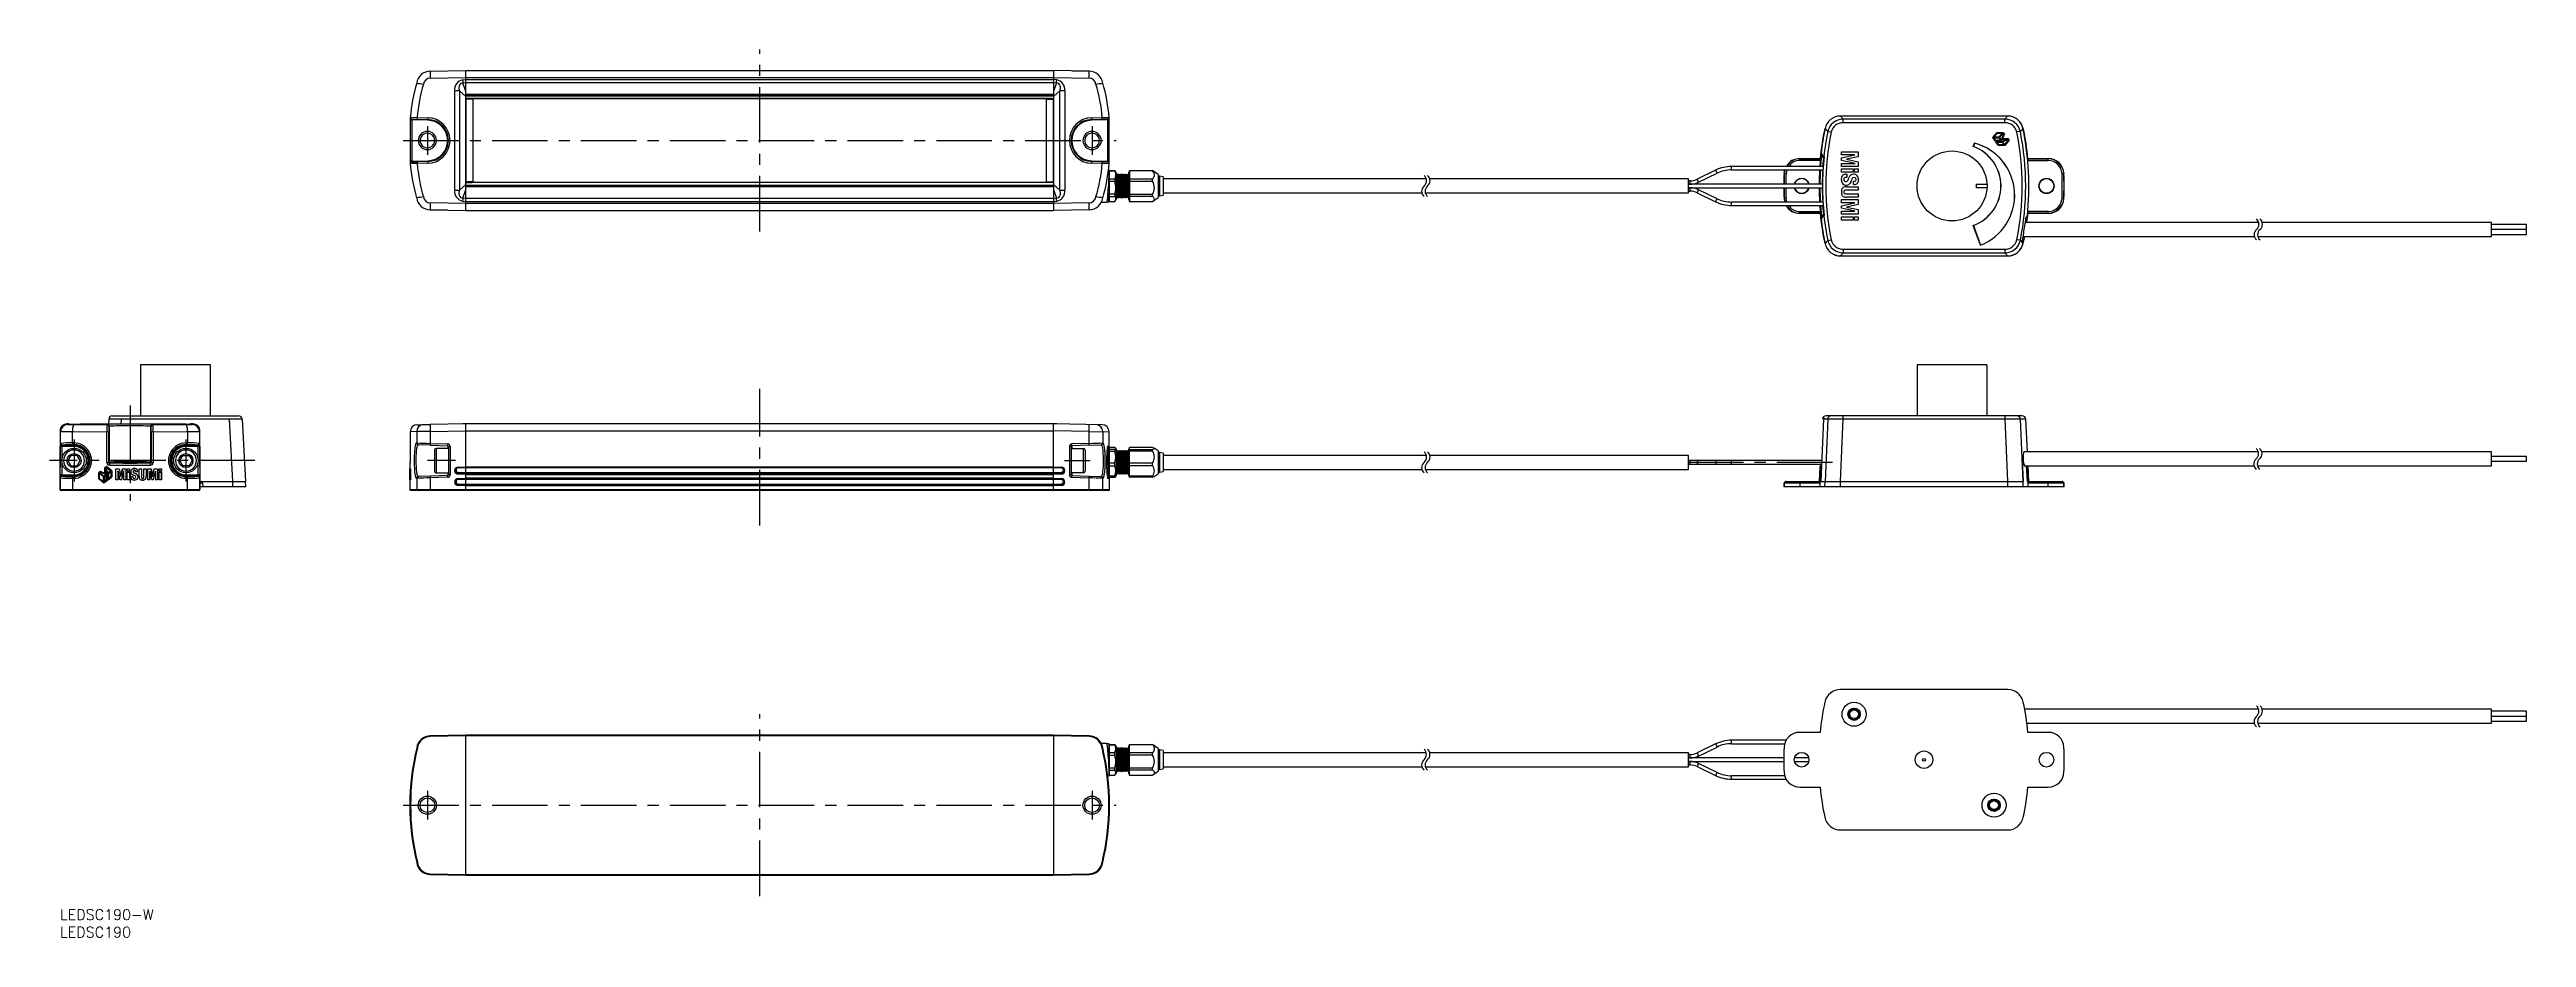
# Model space of a CAD drawing. Extents: x -3 to 705, y -8 to 246.
import ezdxf

# ---------------------------------------------------------------- set-up
doc = ezdxf.new("R2010")
doc.units = 0
doc.header["$LTSCALE"] = 0.5
doc.linetypes.add('CENTER', pattern=[50.8, 31.75, -6.35, 6.35, -6.35])
for name, color, linetype in [('MSM_CENTER', 1, 'CENTER'), ('MSM_CONTINUOUS', 7, 'CONTINUOUS'), ('MSM_NARROW', 5, 'CONTINUOUS'), ('MSM_PART_NUMBER', 7, 'CONTINUOUS')]:
    doc.layers.add(name, color=color, linetype=linetype)
doc.styles.get("Standard").update_dxf_attribs({"font": 'txt.shx', "height": 3, "bigfont": 'bigfont.shx'})

# ---------------------------------------------------------------- blocks, each defined once
blk = doc.blocks.new('*U2')
at = {"layer": 'MSM_PART_NUMBER'}
blk.add_text('LEDSC190', height=3, dxfattribs=at).set_placement((0, -8))
blk = doc.blocks.new('*U3')
at = {"layer": 'MSM_PART_NUMBER'}
blk.add_text('LEDSC190-W', height=3, dxfattribs=at).set_placement((0, -3))

msp = doc.modelspace()

# ---------------------------------------------------------------- linework, layer by layer
at = {"layer": 'MSM_CENTER'}
for p, q in [((200, 193.8), (200, 245.8)), ((98.1, 219.8), (301.9, 219.8)), ((105, 223.9), (105, 215.7)), ((295, 223.9), (295, 215.7)), ((200, 109.8), (200, 148.8)), ((20, 144.1), (20, 116.8)), ((55.68, 128.3), (-3, 128.3)), ((4, 134.3), (4, 122.3)), ((36, 134.3), (36, 122.3)), ((113.01, 128.3), (105.01, 128.3)), ((287.17, 128.3), (294.48, 128.3)), ((506.63, 127.8), (462.5, 127.8)), ((200, 3.8), (200, 55.8)), ((98.1, 29.8), (301.9, 29.8)), ((105, 33.9), (105, 25.7)), ((295, 33.9), (295, 25.7))]:
    msp.add_line(p, q, dxfattribs=at)
at = {"layer": 'MSM_CONTINUOUS'}
for p, q in [((105.83, 239.62), (116, 239.8)), ((105.83, 239.62), (110.82, 239.71)), ((105.83, 237.62), (116, 237.8)), ((114.17, 234.01), (112.81, 234.01)), ((112.81, 205.59), (112.81, 234.01)), ((116, 232.41), (114.17, 234.01)), ((114.17, 234.01), (114.17, 205.59)), ((115.08, 237.15), (116, 237.23)), ((115.17, 236.28), (116, 236.37)), ((116, 233.76), (115.17, 236.28)), ((116, 199.8), (116, 239.8)), ((116, 239.8), (284, 239.8)), ((116, 237.8), (284, 237.8)), ((116, 237.23), (284, 237.23)), ((116, 236.37), (284, 236.37)), ((284, 239.8), (284, 199.8)), ((294.17, 239.62), (284, 239.8)), ((284, 237.8), (294.17, 237.62)), ((284.92, 237.15), (284, 237.23)), ((284, 236.37), (284.83, 236.28)), ((284.83, 236.28), (284, 233.76)), ((285.83, 234.01), (284, 232.41)), ((287.19, 234.01), (285.83, 234.01)), ((285.83, 205.59), (285.83, 234.01)), ((287.19, 234.01), (287.19, 205.59)), ((289.18, 239.71), (294.17, 239.62)), ((284, 232.97), (116, 232.97)), ((284, 232.8), (116, 232.8)), ((284, 232.7), (116, 232.7)), ((116, 232.6), (284, 232.6)), ((116.01, 231.7), (116, 231.7)), ((116, 231.7), (116, 231.69)), ((118, 231.6), (116, 231.6)), ((116.01, 231.74), (116.02, 231.75)), ((116.02, 231.69), (116.01, 231.7)), ((116.01, 231.7), (116.01, 231.6)), ((116.02, 231.75), (116.03, 231.76)), ((116.03, 231.67), (116.02, 231.69)), ((116.03, 231.76), (116.05, 231.76)), ((116.05, 231.76), (116.07, 231.74)), ((117.8, 231.8), (116.1, 231.8)), ((116.11, 208), (116.11, 231.6)), ((116.3, 231.8), (116.3, 231.92)), ((116.5, 231.8), (116.5, 231.88)), ((116.5, 231.82), (283.5, 231.82)), ((283.5, 231.82), (116.5, 231.82)), ((118, 231.6), (118, 208)), ((282, 208), (282, 231.6)), ((282, 231.6), (283.89, 231.6)), ((282.2, 231.8), (283.9, 231.8)), ((283.5, 231.88), (283.5, 231.8)), ((283.7, 231.92), (283.7, 231.8)), ((283.89, 231.6), (284, 231.6)), ((283.89, 231.6), (283.89, 208)), ((283.95, 231.75), (283.93, 231.74)), ((283.97, 231.76), (283.95, 231.75)), ((283.98, 231.75), (283.97, 231.76)), ((283.98, 231.69), (283.97, 231.67)), ((283.99, 231.74), (283.98, 231.75)), ((283.99, 231.7), (283.98, 231.69)), ((283.99, 231.6), (283.99, 231.7)), ((284, 231.7), (283.99, 231.7)), ((284, 231.69), (284, 231.7)), ((556.71, 226.79), (508.92, 226.79)), ((509.69, 225.88), (508.92, 226.79)), ((508.93, 226.88), (556.71, 226.88)), ((508.93, 226.8), (508.93, 226.88)), ((556.71, 226.8), (508.93, 226.8)), ((556.71, 226.79), (555.95, 225.88)), ((556.71, 226.88), (556.71, 226.8)), ((100.1, 225.69), (100.1, 213.91)), ((100.12, 226.4), (100.12, 226.29)), ((100.12, 226.29), (100.12, 226.29)), ((100.13, 226.51), (100.13, 226.51)), ((105.11, 225.6), (100.58, 225.68)), ((100.58, 225.68), (100.58, 213.92)), ((100.61, 225.88), (102.09, 225.85)), ((102.09, 226.35), (105.1, 226.3)), ((102.09, 225.85), (105.1, 225.8)), ((104.99, 222.4), (105, 221.9)), ((299.42, 225.68), (294.89, 225.6)), ((294.9, 226.3), (297.91, 226.35)), ((294.9, 225.8), (297.91, 225.85)), ((295, 221.9), (295.01, 222.4)), ((299.39, 225.88), (297.91, 225.85)), ((299.42, 225.68), (299.42, 213.92)), ((299.9, 213.91), (299.9, 225.69)), ((504.44, 223.24), (504.52, 223.22)), ((504.53, 223.22), (505.28, 222.34)), ((505.28, 222.34), (506.28, 222.23)), ((555.95, 225.88), (509.69, 225.88)), ((509.69, 224.88), (509.69, 225.88)), ((555.95, 224.88), (509.69, 224.88)), ((552.47, 220.66), (553.69, 222.13)), ((553.23, 219.63), (552.47, 220.66)), ((552.77, 220.56), (554.2, 220.56)), ((553.32, 219.83), (552.77, 220.56)), ((552.79, 220.75), (553.78, 221.94)), ((554.21, 220.75), (552.79, 220.75)), ((553.23, 219.63), (553.71, 219.64)), ((554.75, 219.83), (553.32, 219.83)), ((553.71, 219.64), (553.37, 219.45)), ((553.69, 222.13), (555.47, 222.13)), ((553.78, 221.94), (555.2, 221.94)), ((554.14, 219.64), (553.91, 219.52)), ((555.16, 219.52), (553.91, 219.52)), ((554.14, 219.64), (555, 219.63)), ((554.2, 220.56), (554.75, 219.83)), ((555.2, 221.94), (554.21, 220.75)), ((554.37, 220.64), (555.4, 221.88)), ((554.37, 220.64), (554.9, 219.93)), ((555.56, 221.67), (554.9, 219.93)), ((555, 219.63), (555.19, 220.15)), ((556.37, 220.15), (555.16, 219.52)), ((555.19, 220.15), (556.37, 220.15)), ((555.78, 221.7), (555.26, 220.34)), ((555.26, 220.34), (556.8, 220.34)), ((555.31, 219.38), (556.71, 220.12)), ((555.4, 221.88), (555.56, 221.67)), ((555.47, 222.13), (555.78, 221.7)), ((556.89, 219.88), (555.86, 218.64)), ((557.14, 219.88), (555.9, 218.4)), ((555.95, 224.88), (555.95, 225.88)), ((556.71, 220.12), (556.89, 219.88)), ((556.8, 220.34), (557.14, 219.88)), ((560.36, 222.33), (559.36, 222.23)), ((561.11, 223.22), (560.36, 222.33)), ((561.19, 223.24), (561.11, 223.22)), ((100.58, 213.92), (105.11, 214)), ((100.61, 213.72), (102.09, 213.75)), ((105.1, 213.8), (102.09, 213.75)), ((105.1, 213.3), (102.09, 213.25)), ((105, 217.7), (104.99, 217.2)), ((294.89, 214), (299.42, 213.92)), ((297.91, 213.75), (294.9, 213.8)), ((297.91, 213.25), (294.9, 213.3)), ((295, 217.7), (295.01, 217.2)), ((299.39, 213.72), (297.91, 213.75)), ((299.88, 213.3), (299.88, 213.32)), ((497.31, 214.63), (497.36, 214.57)), ((497.31, 214.63), (503.12, 214.63)), ((497.36, 214.57), (503.17, 214.57)), ((497.36, 214.08), (497.36, 214.57)), ((503.15, 214.08), (497.36, 214.08)), ((503.15, 214.08), (503.01, 212.37)), ((503.17, 214.57), (503.12, 214.63)), ((503.36, 213.84), (503.24, 212.37)), ((503.53, 215.59), (503.36, 216.12)), ((503.53, 215.59), (503.36, 213.84)), ((504.19, 215.27), (503.38, 216.19)), ((504.13, 214.87), (503.53, 215.59)), ((503.91, 212.37), (504.13, 214.87)), ((504.26, 215.19), (504.19, 215.27)), ((509.25, 216.54), (513.99, 216.54)), ((509.25, 215.67), (509.25, 216.54)), ((513.03, 215.67), (509.25, 215.67)), ((509.25, 214.81), (513.03, 215.67)), ((509.25, 214.07), (509.25, 214.81)), ((513.09, 213.21), (509.25, 214.07)), ((509.25, 213.21), (513.09, 213.21)), ((509.25, 212.34), (509.25, 213.21)), ((513.99, 215.12), (510.64, 214.45)), ((510.64, 214.45), (513.99, 213.75)), ((513.99, 216.54), (513.99, 215.12)), ((513.99, 213.75), (513.99, 212.34)), ((546.9, 218.07), (547.25, 219.03)), ((546.92, 218.08), (546.9, 218.07)), ((547.26, 219.02), (546.92, 218.08)), ((547.26, 219.02), (547.25, 219.03)), ((554.15, 218.4), (553.37, 219.45)), ((554.24, 218.6), (553.7, 219.32)), ((553.7, 219.32), (555.12, 219.32)), ((555.9, 218.4), (554.15, 218.4)), ((555.66, 218.6), (554.24, 218.6)), ((555.12, 219.32), (555.66, 218.6)), ((555.86, 218.64), (555.31, 219.38)), ((562.46, 214.57), (562.51, 214.63)), ((562.46, 214.57), (568.28, 214.57)), ((562.49, 214.08), (568.28, 214.08)), ((562.51, 214.63), (568.33, 214.63)), ((568.33, 214.63), (568.28, 214.57)), ((568.28, 214.33), (568.28, 214.57)), ((568.28, 214.08), (568.28, 214.33)), ((112.81, 205.59), (114.17, 205.59)), ((114.17, 205.59), (116, 207.19)), ((115.17, 203.32), (116, 205.84)), ((116.11, 208), (116, 208)), ((116, 207.9), (116, 207.91)), ((116.01, 207.9), (116, 207.9)), ((116, 207), (284, 207)), ((116, 206.9), (284, 206.9)), ((116, 206.8), (284, 206.8)), ((116, 206.63), (284, 206.63)), ((116.01, 207.9), (116.01, 208)), ((116.02, 207.91), (116.01, 207.9)), ((116.01, 207.86), (116.02, 207.85)), ((116.03, 207.93), (116.02, 207.91)), ((116.02, 207.85), (116.03, 207.84)), ((116.03, 207.84), (116.05, 207.85)), ((116.05, 207.85), (116.07, 207.86)), ((116.1, 207.8), (117.8, 207.8)), ((118, 208), (116.11, 208)), ((116.3, 207.68), (116.3, 207.8)), ((116.5, 207.72), (116.5, 207.8)), ((283.5, 207.78), (116.5, 207.78)), ((283.5, 207.78), (116.5, 207.78)), ((282, 208), (284, 208)), ((283.9, 207.8), (282.2, 207.8)), ((283.5, 207.8), (283.5, 207.72)), ((283.7, 207.8), (283.7, 207.68)), ((283.93, 207.86), (283.95, 207.84)), ((283.95, 207.84), (283.97, 207.84)), ((283.98, 207.91), (283.97, 207.93)), ((283.97, 207.84), (283.98, 207.85)), ((283.99, 207.9), (283.98, 207.91)), ((283.98, 207.85), (283.99, 207.86)), ((283.99, 208), (283.99, 207.9)), ((284, 207.9), (283.99, 207.9)), ((284, 207.91), (284, 207.9)), ((284, 207.19), (285.83, 205.59)), ((284, 205.84), (284.83, 203.32)), ((285.83, 205.59), (287.19, 205.59)), ((299.81, 211.45), (299.72, 211.45)), ((299.8, 202.3), (299.8, 207.76)), ((300, 202.4), (300, 211.2)), ((300, 211.2), (301.54, 211.2)), ((300, 211.09), (301.54, 211.09)), ((300, 208.85), (301.54, 208.85)), ((301.54, 208.09), (300, 208.09)), ((302, 210.5), (301.54, 211.2)), ((301.54, 211.09), (301.54, 211.2)), ((301.54, 208.85), (301.54, 208.09)), ((302, 203.1), (302, 210.5)), ((302.25, 209.89), (302.1, 209.89)), ((302.1, 209.89), (302.1, 203.71)), ((302.41, 210.16), (302.25, 209.89)), ((302.25, 203.71), (302.25, 209.89)), ((302.41, 203.44), (302.41, 210.16)), ((302.63, 209.89), (302.47, 210.16)), ((302.47, 203.44), (302.47, 210.16)), ((302.75, 209.89), (302.63, 209.89)), ((302.63, 203.71), (302.63, 209.89)), ((302.91, 210.16), (302.75, 209.89)), ((302.75, 203.71), (302.75, 209.89)), ((302.91, 203.44), (302.91, 210.16)), ((303.13, 209.89), (302.97, 210.16)), ((302.97, 203.44), (302.97, 210.16)), ((303.25, 209.89), (303.13, 209.89)), ((303.13, 203.71), (303.13, 209.89)), ((303.41, 210.16), (303.25, 209.89)), ((303.25, 203.71), (303.25, 209.89)), ((303.41, 203.44), (303.41, 210.16)), ((303.63, 209.89), (303.47, 210.16)), ((303.47, 203.44), (303.47, 210.16)), ((303.47, 208.08), (303.63, 207.98)), ((303.75, 209.89), (303.63, 209.89)), ((303.63, 209.89), (303.63, 203.71)), ((303.91, 210.16), (303.75, 209.89)), ((303.75, 209.89), (303.75, 203.71)), ((303.91, 208.08), (303.75, 207.98)), ((303.91, 210.16), (303.91, 203.44)), ((304.12, 209.89), (303.97, 210.16)), ((303.97, 210.16), (303.97, 203.44)), ((304.25, 209.89), (304.12, 209.89)), ((304.12, 209.89), (304.12, 203.71)), ((304.41, 210.16), (304.25, 209.89)), ((304.25, 209.89), (304.25, 203.71)), ((304.25, 207.98), (304.41, 208.08)), ((304.41, 210.16), (304.41, 203.44)), ((304.63, 209.89), (304.47, 210.16)), ((304.47, 210.16), (304.47, 203.44)), ((304.75, 209.89), (304.63, 209.89)), ((304.63, 209.89), (304.63, 203.71)), ((304.91, 210.16), (304.75, 209.89)), ((304.75, 209.89), (304.75, 203.71)), ((304.91, 208.08), (304.75, 207.98)), ((304.91, 210.16), (304.91, 203.44)), ((305.12, 209.89), (304.97, 210.16)), ((304.97, 210.16), (304.97, 203.44)), ((305.25, 209.89), (305.12, 209.89)), ((305.12, 209.89), (305.12, 203.71)), ((305.4, 210.16), (305.25, 209.89)), ((305.25, 209.89), (305.25, 203.71)), ((305.25, 207.98), (305.4, 208.08)), ((305.68, 211.2), (305.4, 210.5)), ((305.4, 210.5), (305.4, 203.1)), ((305.68, 208.48), (305.4, 208.21)), ((305.68, 211.2), (312.29, 211.2)), ((305.68, 211.2), (305.68, 202.4)), ((312.29, 211.09), (305.68, 211.09)), ((305.68, 208.85), (312.29, 208.85)), ((312.29, 208.09), (305.68, 208.09)), ((313.9, 210.05), (312.29, 211.2)), ((312.29, 211.09), (312.29, 211.2)), ((312.29, 208.09), (312.29, 208.85)), ((313.9, 210.05), (313.9, 203.55)), ((314.3, 209.6), (313.9, 209.6)), ((315.3, 209.4), (314.3, 209.6)), ((314.3, 209.6), (314.3, 204)), ((315.3, 209.4), (315.3, 204.2)), ((390.55, 208.8), (315.3, 208.8)), ((465.5, 208.8), (391.55, 208.8)), ((465.5, 204.8), (465.5, 208.8)), ((465.96, 208.29), (465.5, 208.29)), ((465.5, 207.31), (465.96, 207.31)), ((503.82, 207.3), (465.5, 207.3)), ((465.5, 206.3), (503.82, 206.3)), ((465.96, 206.29), (465.5, 206.29)), ((465.96, 207.31), (465.96, 208.29)), ((465.96, 205.31), (465.96, 206.29)), ((473.23, 211.32), (467.93, 208.74)), ((468.36, 207.86), (467.93, 208.74)), ((467.93, 204.86), (468.36, 205.74)), ((468.36, 207.86), (473.66, 210.44)), ((473.66, 203.16), (468.36, 205.74)), ((473.23, 211.32), (473.66, 210.44)), ((504.01, 212.37), (477.81, 212.37)), ((477.81, 211.39), (477.81, 212.37)), ((477.81, 211.39), (503.95, 211.39)), ((492.82, 210.33), (493.05, 211.39)), ((492.87, 210.28), (492.82, 210.33)), ((493.13, 211.39), (492.87, 210.28)), ((493.37, 210.25), (492.87, 210.28)), ((493.64, 211.39), (493.37, 210.25)), ((513.99, 212.34), (509.25, 212.34)), ((509.25, 211.66), (512.56, 211.66)), ((509.25, 210.71), (509.25, 211.66)), ((512.56, 210.71), (509.25, 210.71)), ((510.54, 210.21), (510.73, 210.21)), ((510.73, 209.26), (510.59, 209.26)), ((510.68, 206.6), (513.99, 206.6)), ((513.99, 205.65), (510.68, 205.65)), ((510.73, 210.21), (510.73, 209.26)), ((511.87, 207.96), (511.62, 207.53)), ((512.19, 208.7), (511.87, 207.96)), ((512.56, 211.66), (512.56, 210.71)), ((512.68, 207.22), (512.68, 208.13)), ((512.81, 207.22), (512.68, 207.22)), ((512.98, 211.66), (513.99, 211.66)), ((512.98, 210.71), (512.98, 211.66)), ((513.99, 210.71), (512.98, 210.71)), ((513.99, 211.66), (513.99, 210.71)), ((513.99, 206.6), (513.99, 205.65)), ((547.82, 206.3), (547.82, 207.3)), ((547.82, 207.3), (550.81, 207.3)), ((550.81, 206.3), (547.82, 206.3)), ((572.77, 210.28), (572.27, 210.25)), ((572.82, 210.33), (572.77, 210.28)), ((116, 201.8), (105.83, 201.98)), ((105.83, 199.98), (116, 199.8)), ((110.82, 199.89), (105.83, 199.98)), ((115.08, 202.45), (116, 202.37)), ((116, 203.23), (115.17, 203.32)), ((284, 203.23), (116, 203.23)), ((116, 202.37), (284, 202.37)), ((284, 201.8), (116, 201.8)), ((116, 199.8), (284, 199.8)), ((284.83, 203.32), (284, 203.23)), ((284, 202.37), (284.92, 202.45)), ((294.17, 201.98), (284, 201.8)), ((294.17, 199.98), (284, 199.8)), ((294.17, 199.98), (289.18, 199.89)), ((299.13, 202.12), (297.64, 202.12)), ((299.33, 202.3), (299.8, 202.3)), ((301.54, 204.46), (300, 204.46)), ((300, 203.8), (301.54, 203.8)), ((300, 202.4), (301.54, 202.4)), ((301.54, 204.46), (301.54, 203.8)), ((301.54, 202.4), (302, 203.1)), ((302.1, 203.71), (302.25, 203.71)), ((302.25, 203.71), (302.41, 203.44)), ((302.47, 203.44), (302.63, 203.71)), ((302.63, 203.71), (302.75, 203.71)), ((302.75, 203.71), (302.91, 203.44)), ((302.97, 203.44), (303.13, 203.71)), ((303.13, 203.71), (303.25, 203.71)), ((303.25, 203.71), (303.41, 203.44)), ((303.47, 203.44), (303.63, 203.71)), ((303.63, 203.71), (303.75, 203.71)), ((303.75, 203.71), (303.91, 203.44)), ((303.97, 203.44), (304.12, 203.71)), ((304.12, 203.71), (304.25, 203.71)), ((304.25, 203.71), (304.41, 203.44)), ((304.47, 203.44), (304.63, 203.71)), ((304.63, 203.71), (304.75, 203.71)), ((304.75, 203.71), (304.91, 203.44)), ((304.97, 203.44), (305.12, 203.71)), ((305.12, 203.71), (305.25, 203.71)), ((305.25, 203.71), (305.4, 203.44)), ((305.4, 203.1), (305.68, 202.4)), ((305.68, 204.46), (312.29, 204.46)), ((312.29, 203.8), (305.68, 203.8)), ((305.68, 202.4), (312.29, 202.4)), ((312.29, 203.8), (312.29, 204.46)), ((312.29, 202.4), (313.9, 203.55)), ((313.9, 204), (314.3, 204)), ((314.3, 204), (315.3, 204.2)), ((315.3, 204.8), (389.27, 204.8)), ((390.27, 204.8), (465.5, 204.8)), ((465.5, 205.31), (465.96, 205.31)), ((467.93, 204.86), (473.23, 202.28)), ((473.23, 202.28), (473.66, 203.16)), ((503.95, 202.21), (477.81, 202.21)), ((477.81, 201.23), (477.81, 202.21)), ((477.81, 201.23), (504.01, 201.23)), ((492.87, 203.32), (492.82, 203.27)), ((493.37, 203.35), (492.87, 203.32)), ((492.87, 203.32), (493.13, 202.21)), ((493.64, 202.21), (493.37, 203.35)), ((497.31, 198.97), (497.36, 199.03)), ((503.12, 198.97), (497.31, 198.97)), ((497.36, 199.52), (503.15, 199.52)), ((497.36, 199.03), (497.36, 199.52)), ((503.17, 199.03), (497.36, 199.03)), ((503.01, 201.23), (503.15, 199.52)), ((503.17, 199.03), (503.12, 198.97)), ((503.24, 201.23), (503.42, 199.1)), ((504.25, 198.47), (503.36, 197.48)), ((504.26, 198.41), (503.37, 197.4)), ((503.42, 199.1), (503.53, 198.01)), ((503.53, 198.01), (504.13, 198.73)), ((504.13, 198.73), (503.91, 201.23)), ((509.25, 202.9), (513.99, 202.9)), ((509.25, 202.03), (509.25, 202.9)), ((511.15, 202.02), (509.25, 202.03)), ((509.25, 201.17), (513.04, 202.02)), ((509.25, 200.43), (509.25, 201.17)), ((513.04, 199.58), (509.25, 200.43)), ((509.25, 199.57), (513.04, 199.58)), ((509.25, 198.7), (509.25, 199.57)), ((513.99, 198.7), (509.25, 198.7)), ((513.99, 201.48), (510.64, 200.79)), ((510.64, 200.79), (513.99, 200.11)), ((510.68, 204.53), (513.99, 204.53)), ((513.99, 203.57), (510.68, 203.57)), ((513.04, 202.02), (511.15, 202.02)), ((513.99, 204.53), (513.99, 203.57)), ((513.99, 202.9), (513.99, 201.48)), ((513.99, 200.11), (513.99, 198.7)), ((568.28, 199.03), (562.46, 199.03)), ((562.46, 199.03), (562.51, 198.97)), ((568.28, 199.52), (562.49, 199.52)), ((568.33, 198.97), (562.51, 198.97)), ((568.28, 199.03), (568.28, 199.52)), ((568.33, 198.97), (568.28, 199.03)), ((572.27, 203.35), (572.77, 203.32)), ((572.77, 203.32), (572.82, 203.27)), ((503.36, 197.48), (503.53, 198.01)), ((504.53, 190.38), (505.28, 191.26)), ((505.28, 191.26), (506.28, 191.37)), ((509.25, 198.02), (512.56, 198.02)), ((509.25, 197.07), (509.25, 198.02)), ((512.56, 197.07), (509.25, 197.07)), ((512.56, 198.02), (512.56, 197.07)), ((512.98, 198.02), (513.99, 198.02)), ((512.98, 197.07), (512.98, 198.02)), ((513.99, 197.07), (512.98, 197.07)), ((513.99, 198.02), (513.99, 197.07)), ((548.96, 189.87), (546.9, 195.53)), ((546.92, 195.52), (546.9, 195.53)), ((546.92, 195.52), (548.97, 189.89)), ((560.36, 191.27), (559.36, 191.37)), ((561.11, 190.38), (560.36, 191.27)), ((560.93, 191.17), (560.93, 191.17)), ((561.15, 192.38), (627.21, 192.38)), ((561.15, 192.3), (561.15, 192.3)), ((561.19, 190.36), (561.59, 192.38)), ((628.5, 196.38), (561.79, 196.38)), ((561.8, 196.45), (561.81, 196.45)), ((561.95, 197.59), (561.94, 197.59)), ((561.97, 197.79), (561.98, 197.79)), ((562.34, 198.11), (561.98, 197.79)), ((561.99, 197.89), (562.35, 198.21)), ((628.21, 192.38), (695.02, 192.38)), ((695.02, 196.38), (629.5, 196.38)), ((695.02, 192.38), (695.02, 196.38)), ((705.02, 195.82), (695.02, 195.82)), ((695.02, 194.43), (705.02, 194.43)), ((705.02, 194.32), (695.02, 194.32)), ((695.02, 192.93), (705.02, 192.93)), ((705.02, 194.43), (705.02, 195.82)), ((705.02, 192.93), (705.02, 194.32)), ((504.44, 190.36), (504.52, 190.38)), ((509.69, 187.72), (508.92, 186.81)), ((508.92, 186.81), (556.71, 186.81)), ((508.93, 186.72), (508.93, 186.8)), ((556.71, 186.72), (508.93, 186.72)), ((509.69, 188.72), (555.96, 188.72)), ((509.69, 188.72), (509.69, 187.72)), ((509.69, 187.72), (555.95, 187.72)), ((548.97, 189.89), (548.96, 189.87)), ((555.95, 188.72), (555.95, 187.72)), ((556.71, 186.81), (555.95, 187.72)), ((556.71, 186.8), (556.71, 186.72)), ((561.14, 190.54), (560.88, 190.86)), ((560.9, 190.97), (560.89, 190.97)), ((560.9, 190.97), (561.17, 190.64)), ((561.06, 190.64), (561.17, 190.64)), ((561.19, 190.36), (561.11, 190.38)), ((23, 155.7), (23, 141.1)), ((43, 155.7), (23, 155.7)), ((43, 141.1), (43, 155.7)), ((530.82, 155.7), (530.82, 141.1)), ((550.81, 155.7), (530.82, 155.7)), ((550.81, 155.5), (550.81, 155.7)), ((550.82, 155.5), (550.81, 155.5)), ((550.82, 141.1), (550.82, 155.5)), ((0.18, 136.62), (0, 136.8)), ((0, 136.8), (0, 126.5)), ((0.18, 133.23), (0.18, 136.62)), ((2.18, 138.62), (2, 138.8)), ((2.56, 138.8), (2, 138.8)), ((2.56, 138.8), (2.65, 138.78)), ((3.59, 133.35), (3.59, 136.59)), ((3.59, 136.59), (13.92, 136.56)), ((3.88, 138.59), (13.67, 138.57)), ((34.21, 138.74), (5.79, 138.74)), ((5.79, 138.74), (5.79, 138.74)), ((13.4, 127.73), (13.4, 136.56)), ((13.45, 138.56), (13.5, 138.61)), ((13.94, 140.15), (13.87, 138.74)), ((13.92, 127.73), (13.92, 136.56)), ((13.95, 138.06), (14, 138.11)), ((14, 138.11), (14, 127.85)), ((14.94, 141.1), (51.06, 141.1)), ((49.98, 140.16), (16.02, 140.16)), ((17.48, 138.74), (17.56, 140.16)), ((26, 138.11), (26.05, 138.06)), ((26, 127.85), (26, 138.11)), ((26.08, 136.56), (36.41, 136.59)), ((26.08, 136.56), (26.08, 127.73)), ((26.5, 138.61), (26.55, 138.56)), ((26.55, 138.56), (36.12, 138.59)), ((26.6, 136.56), (26.6, 127.73)), ((36.08, 138.75), (34.21, 138.74)), ((34.21, 138.74), (34.21, 138.74)), ((36.41, 136.59), (36.41, 133.35)), ((37.35, 138.78), (37.44, 138.8)), ((38, 138.8), (37.44, 138.8)), ((38, 138.8), (37.82, 138.62)), ((39.82, 136.62), (40, 136.8)), ((39.82, 136.62), (39.82, 133.23)), ((40, 126.5), (40, 136.8)), ((49.42, 122.3), (48.44, 140.16)), ((52.06, 140.15), (53, 122.3)), ((101.95, 136.59), (100.12, 136.56)), ((100.12, 136.56), (100.12, 127.73)), ((100.12, 136.56), (100.12, 127.73)), ((105.84, 136.62), (101.95, 136.59)), ((101.95, 136.59), (101.95, 133.35)), ((116, 138.8), (105.84, 138.62)), ((105.84, 136.62), (116, 136.8)), ((105.84, 136.62), (105.84, 133.23)), ((116, 138.8), (115.08, 138.78)), ((116, 119.8), (116, 138.8)), ((284, 138.8), (116, 138.8)), ((116, 136.8), (284, 136.8)), ((284, 119.8), (284, 138.8)), ((297.91, 138.56), (284, 138.8)), ((284.92, 138.78), (284, 138.8)), ((294.17, 136.62), (284, 136.8)), ((294.17, 133.23), (294.17, 136.62)), ((294.17, 136.62), (299.88, 136.56)), ((298.05, 136.61), (298.05, 133.35)), ((299.88, 132.28), (299.88, 136.56)), ((299.88, 132.28), (299.88, 136.56)), ((503.38, 122.3), (504.21, 140.1)), ((503.81, 140.44), (504.21, 140.02)), ((504.28, 140.44), (503.81, 140.44)), ((561.88, 140.1), (504.21, 140.1)), ((505.28, 140.1), (504.53, 122.3)), ((560.88, 141.1), (504.76, 141.1)), ((508.93, 122.3), (509.69, 140.1)), ((509.69, 140.1), (509.69, 141.1)), ((555.95, 141.1), (555.95, 140.1)), ((555.95, 140.1), (556.71, 122.3)), ((561.11, 122.3), (560.36, 140.1)), ((562.37, 130.8), (561.88, 140.1)), ((0.08, 124.24), (0.08, 132.36)), ((4, 132.36), (0.08, 132.36)), ((0.09, 133.06), (0.18, 133.23)), ((0.58, 129.04), (0.58, 132.36)), ((0.58, 124.24), (0.58, 127.56)), ((0.59, 132.56), (0.68, 132.73)), ((4, 132.56), (0.59, 132.56)), ((3.13, 129.8), (2.27, 128.3)), ((2.27, 128.3), (3.13, 126.8)), ((4.87, 129.8), (3.13, 129.8)), ((3.93, 133.35), (3.59, 133.35)), ((3.66, 132.85), (4, 132.85)), ((4, 132.85), (4, 132.36)), ((5.73, 128.3), (4.87, 129.8)), ((4.87, 126.8), (5.73, 128.3)), ((13.4, 127.73), (13.92, 127.73)), ((14, 127.85), (13.92, 127.73)), ((14.01, 127.85), (14.02, 127.77)), ((14.2, 127.65), (14.12, 127.53)), ((25.88, 127.53), (14.12, 127.53)), ((25.88, 127.53), (25.8, 127.65)), ((25.98, 127.77), (25.99, 127.85)), ((26.08, 127.73), (26, 127.85)), ((26.08, 127.73), (26.6, 127.73)), ((34.27, 128.3), (35.13, 129.8)), ((35.13, 126.8), (34.27, 128.3)), ((35.13, 129.8), (36.87, 129.8)), ((36, 132.85), (36.34, 132.85)), ((36, 132.36), (36, 132.85)), ((39.41, 132.56), (36, 132.56)), ((39.92, 132.36), (36, 132.36)), ((36.41, 133.35), (36.07, 133.35)), ((36.87, 129.8), (37.73, 128.3)), ((37.73, 128.3), (36.87, 126.8)), ((39.32, 132.73), (39.41, 132.56)), ((39.42, 132.36), (39.42, 129.04)), ((39.42, 127.56), (39.42, 124.24)), ((39.82, 133.23), (39.91, 133.06)), ((39.92, 132.36), (39.92, 124.24)), ((101.95, 133.35), (101.9, 133.35)), ((102.38, 132.85), (102.43, 132.85)), ((105.83, 132.73), (102.43, 132.85)), ((105.83, 132.73), (110.81, 132.56)), ((105.84, 133.23), (110.82, 133.06)), ((107, 131.3), (107, 125.3)), ((111, 131.8), (107.5, 131.8)), ((107.5, 131.8), (107.5, 124.8)), ((110.81, 132.56), (110.81, 131.8)), ((111, 132.36), (111, 124.24)), ((111, 132.36), (111.49, 132.36)), ((111.49, 132.36), (111.49, 124.24)), ((288.51, 132.36), (288.51, 124.24)), ((289, 132.36), (288.51, 132.36)), ((289, 132.36), (289, 124.24)), ((289, 131.8), (292.5, 131.8)), ((294.17, 133.23), (289.18, 133.06)), ((294.17, 132.73), (289.19, 132.56)), ((289.19, 132.56), (289.19, 131.8)), ((292.5, 131.8), (292.5, 124.8)), ((293, 131.3), (293, 125.3)), ((294.17, 132.73), (297.58, 132.85)), ((297.62, 132.85), (297.58, 132.85)), ((298.05, 133.35), (298.1, 133.35)), ((299.33, 127.8), (299.13, 127.8)), ((299.8, 123.3), (299.8, 132.3)), ((299.8, 127.8), (300, 127.8)), ((300, 120), (300, 132.01)), ((301.54, 132.01), (300, 132.01)), ((301.54, 131.52), (300, 131.52)), ((300, 131.02), (301.54, 131.02)), ((300, 127.63), (301.54, 127.63)), ((301.54, 131.52), (301.54, 131.02)), ((301.54, 126.82), (301.54, 127.63)), ((302, 131.5), (301.78, 131.84)), ((302, 124.1), (302, 131.5)), ((302.25, 130.89), (302.1, 130.89)), ((302.1, 130.89), (302.1, 124.71)), ((302.41, 131.16), (302.25, 130.89)), ((302.25, 124.71), (302.25, 130.89)), ((302.41, 124.44), (302.41, 131.16)), ((302.63, 130.89), (302.47, 131.16)), ((302.47, 124.44), (302.47, 131.16)), ((302.75, 130.89), (302.63, 130.89)), ((302.63, 124.71), (302.63, 130.89)), ((302.91, 131.16), (302.75, 130.89)), ((302.75, 124.71), (302.75, 130.89)), ((302.91, 124.44), (302.91, 131.16)), ((303.13, 130.89), (302.97, 131.16)), ((302.97, 124.44), (302.97, 131.16)), ((303.25, 130.89), (303.13, 130.89)), ((303.13, 124.71), (303.13, 130.89)), ((303.41, 131.16), (303.25, 130.89)), ((303.25, 124.71), (303.25, 130.89)), ((303.41, 124.44), (303.41, 131.16)), ((303.63, 130.89), (303.47, 131.16)), ((303.47, 124.44), (303.47, 131.16)), ((303.75, 130.89), (303.63, 130.89)), ((303.63, 130.89), (303.63, 124.71)), ((303.91, 131.16), (303.75, 130.89)), ((303.75, 130.89), (303.75, 124.71)), ((303.91, 131.16), (303.91, 124.44)), ((304.13, 130.89), (303.97, 131.16)), ((303.97, 131.16), (303.97, 124.44)), ((304.25, 130.89), (304.13, 130.89)), ((304.13, 130.89), (304.13, 124.71)), ((304.41, 131.16), (304.25, 130.89)), ((304.25, 130.89), (304.25, 124.71)), ((304.41, 131.16), (304.41, 124.44)), ((304.63, 130.89), (304.47, 131.16)), ((304.47, 131.16), (304.47, 124.44)), ((304.75, 130.89), (304.63, 130.89)), ((304.63, 130.89), (304.63, 124.71)), ((304.91, 131.16), (304.75, 130.89)), ((304.75, 130.89), (304.75, 124.71)), ((304.91, 131.16), (304.91, 124.44)), ((305.13, 130.89), (304.97, 131.16)), ((304.97, 131.16), (304.97, 124.44)), ((305.25, 130.89), (305.13, 130.89)), ((305.13, 130.89), (305.13, 124.71)), ((305.4, 131.16), (305.25, 130.89)), ((305.25, 130.89), (305.25, 124.71)), ((305.68, 132.01), (305.4, 131.5)), ((305.4, 131.5), (305.4, 124.1)), ((312.29, 132.01), (305.68, 132.01)), ((305.68, 123.59), (305.68, 132.01)), ((305.68, 131.52), (312.29, 131.52)), ((312.29, 131.02), (305.68, 131.02)), ((305.68, 127.63), (312.29, 127.63)), ((312.29, 132.01), (312.63, 131.91)), ((312.29, 131.52), (312.56, 131.6)), ((312.29, 131.02), (312.29, 131.52)), ((312.29, 126.82), (312.29, 127.63)), ((312.63, 131.91), (312.72, 131.88)), ((312.72, 131.88), (312.8, 131.83)), ((313.9, 131.05), (312.8, 131.84)), ((313.9, 131.05), (313.9, 124.55)), ((314.3, 130.6), (313.9, 130.6)), ((315.3, 130.4), (314.3, 130.6)), ((314.3, 130.6), (314.3, 125)), ((315.3, 130.4), (315.3, 125.2)), ((390.55, 129.8), (315.3, 129.8)), ((465.5, 129.8), (391.55, 129.8)), ((465.5, 125.8), (465.5, 129.8)), ((503.66, 128.3), (465.5, 128.3)), ((503.66, 128.29), (465.5, 128.29)), ((465.96, 127.31), (465.96, 128.29)), ((477.81, 127.31), (477.81, 128.29)), ((560.88, 128.42), (561.14, 122.3)), ((561.15, 128.7), (560.93, 128.7)), ((628.39, 130.8), (561.39, 130.8)), ((695.02, 130.8), (629.39, 130.8)), ((695.02, 126.8), (695.02, 130.8)), ((705.02, 129.5), (695.02, 129.5)), ((695.02, 128.1), (705.02, 128.1)), ((705.02, 128.1), (705.02, 129.5)), ((0, 126.5), (0.04, 126.44)), ((0.04, 124.41), (0, 124.35)), ((0, 123.25), (0, 124.35)), ((0, 123.25), (0.04, 123.19)), ((0.04, 121.16), (0, 121.1)), ((0, 120), (0, 121.1)), ((0.08, 124.24), (0.58, 124.24)), ((0.18, 123.37), (0.09, 123.54)), ((0.18, 120), (0.18, 123.37)), ((0.58, 124.24), (4, 124.24)), ((0.59, 124.04), (4, 124.04)), ((0.68, 123.87), (0.59, 124.04)), ((3.13, 126.8), (4.87, 126.8)), ((3.59, 123.25), (3.59, 120)), ((3.59, 123.25), (3.93, 123.25)), ((4, 123.75), (3.66, 123.75)), ((4, 124.24), (4, 123.75)), ((11.05, 124.93), (11.47, 125.25)), ((11.05, 123.16), (11.05, 124.93)), ((11.05, 124.93), (11.06, 124.93)), ((11.05, 123.16), (11.06, 123.16)), ((11.05, 123.16), (12.51, 121.93)), ((11.06, 124.93), (11.48, 125.24)), ((11.06, 123.16), (11.06, 124.93)), ((12.51, 121.94), (11.06, 123.16)), ((11.23, 124.67), (11.23, 123.24)), ((11.25, 124.67), (11.23, 124.67)), ((12.42, 123.68), (11.23, 124.67)), ((11.23, 123.24), (12.42, 122.25)), ((11.25, 124.67), (12.43, 123.68)), ((11.5, 125.02), (11.29, 124.87)), ((11.29, 124.87), (12.53, 123.84)), ((11.47, 125.25), (12.83, 124.73)), ((11.52, 125.02), (11.5, 125.02)), ((13.24, 124.36), (11.5, 125.02)), ((11.52, 125.02), (13.25, 124.36)), ((12.42, 123.68), (12.43, 123.68)), ((12.42, 122.25), (12.42, 123.68)), ((12.42, 122.25), (12.43, 122.25)), ((12.43, 123.68), (12.43, 122.25)), ((12.51, 121.93), (13.54, 122.7)), ((12.53, 123.84), (13.24, 124.36)), ((12.53, 123.84), (12.54, 123.84)), ((13.25, 124.36), (12.54, 123.84)), ((12.61, 123.67), (13.34, 124.21)), ((12.61, 123.67), (12.61, 122.24)), ((13.34, 122.78), (12.61, 122.24)), ((12.61, 122.24), (12.62, 122.24)), ((12.62, 122.24), (13.35, 122.78)), ((13.29, 126.6), (12.83, 126.26)), ((12.83, 124.73), (12.83, 126.26)), ((12.83, 126.26), (12.84, 126.26)), ((12.83, 124.73), (12.84, 124.73)), ((12.84, 126.26), (13.29, 126.6)), ((12.84, 124.73), (12.84, 126.26)), ((13.14, 124.8), (13, 122.3)), ((13.02, 125.83), (13.02, 124.66)), ((13.04, 125.83), (13.02, 125.83)), ((13.02, 125.83), (13.65, 124.62)), ((13.02, 124.66), (13.54, 124.46)), ((13.66, 124.62), (13.04, 125.83)), ((13.05, 126.18), (13.29, 126.36)), ((13.79, 124.77), (13.05, 126.18)), ((13.24, 124.36), (13.25, 124.36)), ((14.77, 125.36), (13.29, 126.6)), ((13.3, 126.36), (13.29, 126.36)), ((13.29, 126.36), (14.53, 125.33)), ((14.54, 125.33), (13.3, 126.36)), ((13.34, 122.78), (13.34, 124.21)), ((13.34, 124.21), (13.35, 124.21)), ((13.34, 122.78), (13.35, 122.78)), ((13.35, 124.21), (13.35, 122.78)), ((13.54, 124.46), (13.53, 123.61)), ((13.53, 123.61), (13.65, 123.38)), ((13.53, 123.18), (13.54, 123.18)), ((13.54, 122.7), (13.53, 123.18)), ((13.53, 123.18), (13.72, 122.84)), ((13.73, 122.85), (13.54, 123.18)), ((13.65, 124.62), (13.66, 124.62)), ((13.65, 123.38), (13.65, 124.62)), ((13.65, 123.38), (13.66, 123.38)), ((13.66, 124.62), (13.66, 123.38)), ((13.72, 122.84), (14.77, 123.62)), ((13.79, 124.77), (14.53, 125.33)), ((13.79, 124.77), (13.8, 124.77)), ((14.54, 125.33), (13.8, 124.77)), ((13.85, 124.59), (14.57, 125.13)), ((13.85, 124.59), (13.85, 123.16)), ((14.57, 123.7), (13.85, 123.16)), ((13.85, 123.16), (13.86, 123.16)), ((13.86, 123.16), (14.58, 123.7)), ((14.11, 127.03), (25.89, 127.03)), ((14.53, 125.33), (14.54, 125.33)), ((14.57, 123.7), (14.57, 125.13)), ((14.57, 125.13), (14.58, 125.13)), ((14.57, 123.7), (14.58, 123.7)), ((14.58, 125.13), (14.58, 123.7)), ((14.77, 125.36), (14.77, 123.62)), ((15.98, 125.96), (16.92, 125.96)), ((15.98, 122.8), (15.98, 125.96)), ((15.98, 122.8), (15.98, 125.96)), ((16.56, 122.8), (15.98, 122.8)), ((16.56, 125.32), (16.56, 122.8)), ((16.56, 125.32), (16.57, 125.32)), ((17.13, 122.8), (16.56, 125.32)), ((16.57, 125.32), (17.14, 122.8)), ((16.92, 125.96), (17.37, 123.73)), ((17.63, 122.8), (17.13, 122.8)), ((17.37, 123.73), (17.84, 125.96)), ((17.37, 123.73), (17.38, 123.73)), ((17.84, 125.96), (17.38, 123.73)), ((17.63, 122.8), (18.2, 125.36)), ((17.84, 125.96), (18.78, 125.96)), ((18.2, 122.8), (18.2, 125.36)), ((18.2, 122.8), (18.2, 125.36)), ((18.2, 125.36), (18.2, 125.36)), ((18.78, 122.8), (18.2, 122.8)), ((18.78, 125.96), (18.78, 122.8)), ((19.23, 125.96), (19.87, 125.96)), ((19.23, 125.28), (19.23, 125.96)), ((19.23, 125.28), (19.23, 125.96)), ((19.87, 125.28), (19.23, 125.28)), ((19.23, 125), (19.87, 125)), ((19.23, 122.8), (19.23, 125)), ((19.23, 122.8), (19.23, 125)), ((19.87, 122.8), (19.23, 122.8)), ((19.87, 125.96), (19.87, 125.28)), ((19.87, 125), (19.87, 122.8)), ((20.19, 123.79), (20.83, 123.79)), ((20.19, 123.66), (20.19, 123.79)), ((20.83, 123.79), (20.83, 123.69)), ((20.83, 123.79), (20.83, 123.69)), ((20.83, 123.69), (20.83, 123.69)), ((21.24, 122.75), (21.24, 122.75)), ((22.19, 125.08), (21.58, 125.08)), ((21.99, 124.38), (21.98, 124.38)), ((22.19, 125.17), (22.19, 125.08)), ((22.19, 125.17), (22.19, 125.17)), ((22.19, 125.17), (22.19, 125.08)), ((22.6, 125.96), (23.24, 125.96)), ((22.6, 123.76), (22.6, 125.96)), ((23.24, 125.96), (23.24, 123.75)), ((23.24, 125.96), (23.24, 123.75)), ((23.24, 123.75), (23.24, 123.75)), ((23.98, 125.96), (24.62, 125.96)), ((23.98, 123.75), (23.98, 125.96)), ((24.61, 125.96), (24.61, 123.76)), ((24.62, 123.76), (24.61, 123.76)), ((24.62, 125.96), (24.62, 123.76)), ((25.07, 125.96), (26.02, 125.96)), ((25.07, 122.8), (25.07, 125.96)), ((25.65, 122.8), (25.07, 122.8)), ((25.65, 125.33), (25.64, 122.8)), ((25.66, 125.33), (25.65, 125.33)), ((25.65, 122.8), (25.66, 125.33)), ((25.66, 125.33), (26.22, 122.8)), ((26.47, 123.73), (26.01, 125.96)), ((26.02, 125.96), (26.48, 123.73)), ((26.72, 122.8), (26.22, 122.8)), ((26.48, 123.73), (26.47, 123.73)), ((26.48, 123.73), (26.93, 125.96)), ((26.71, 122.8), (27.27, 125.33)), ((26.72, 122.8), (27.29, 125.33)), ((26.93, 125.96), (27.87, 125.96)), ((27.27, 125.33), (27.29, 125.33)), ((27.29, 125.33), (27.29, 122.8)), ((27.87, 122.8), (27.29, 122.8)), ((27.86, 125.96), (27.86, 122.8)), ((27.87, 125.96), (27.87, 122.8)), ((28.32, 125.96), (28.96, 125.96)), ((28.32, 125.28), (28.32, 125.96)), ((28.96, 125.28), (28.32, 125.28)), ((28.32, 125), (28.96, 125)), ((28.32, 122.8), (28.32, 125)), ((28.96, 122.8), (28.32, 122.8)), ((28.94, 125.96), (28.94, 125.28)), ((28.94, 125), (28.94, 122.8)), ((28.96, 125.96), (28.96, 125.28)), ((28.96, 125), (28.96, 122.8)), ((36.87, 126.8), (35.13, 126.8)), ((36, 123.75), (36, 124.24)), ((36, 124.24), (39.42, 124.24)), ((36, 124.04), (39.41, 124.04)), ((36.34, 123.75), (36, 123.75)), ((36.41, 123.25), (36.07, 123.25)), ((36.41, 120), (36.41, 123.25)), ((39.41, 124.04), (39.32, 123.87)), ((39.42, 124.24), (39.92, 124.24)), ((39.91, 123.54), (39.82, 123.37)), ((39.82, 123.37), (39.82, 120)), ((39.94, 122.3), (53, 122.3)), ((39.96, 126.44), (40, 126.5)), ((40, 124.35), (39.96, 124.41)), ((39.96, 123.19), (40, 123.25)), ((40, 121.1), (39.96, 121.16)), ((40, 124.35), (40, 123.25)), ((40, 121.1), (40, 120)), ((53.08, 120.8), (40, 120.8)), ((40.77, 121.83), (40.83, 120.8)), ((49.44, 120.8), (49.42, 122.3)), ((53.08, 120.8), (53, 122.3)), ((100, 127.03), (100, 120)), ((100, 124.58), (100.01, 124.58)), ((100, 123.79), (100, 123.69)), ((100, 123.79), (100, 123.79)), ((100, 123.66), (100, 123.79)), ((100.01, 125.17), (100.01, 125.08)), ((100.01, 125.08), (100.01, 125.08)), ((100.02, 125.96), (100.03, 125.96)), ((100.02, 123.76), (100.02, 125.96)), ((100.03, 123.76), (100.02, 123.76)), ((100.02, 123.76), (100.02, 123.18)), ((100.03, 125.96), (100.03, 123.75)), ((100.03, 123.75), (100.03, 123.37)), ((100.04, 125.96), (100.06, 125.96)), ((100.04, 123.75), (100.04, 125.96)), ((100.04, 123.75), (100.04, 123.37)), ((100.06, 125.96), (100.06, 123.76)), ((100.06, 123.76), (100.06, 123.18)), ((100.07, 125.96), (100.1, 125.96)), ((100.07, 122.8), (100.07, 125.96)), ((100.09, 122.8), (100.07, 122.8)), ((100.09, 125.33), (100.11, 125.33)), ((100.09, 125.33), (100.11, 122.8)), ((100.09, 122.8), (100.09, 125.33)), ((100.11, 125.33), (100.1, 125.96)), ((100.12, 123.73), (100.11, 125.33)), ((100.13, 122.8), (100.11, 122.8)), ((100.13, 125.96), (100.12, 123.73)), ((100.12, 123.73), (100.13, 123.73)), ((100.13, 125.96), (100.17, 125.96)), ((100.13, 123.73), (100.15, 125.33)), ((100.13, 122.8), (100.13, 123.73)), ((100.17, 125.33), (100.15, 125.33)), ((100.15, 125.33), (100.15, 122.8)), ((100.17, 122.8), (100.15, 122.8)), ((100.17, 125.96), (100.17, 122.8)), ((100.19, 125.96), (100.22, 125.96)), ((100.19, 125.28), (100.19, 125.96)), ((100.22, 125.28), (100.19, 125.28)), ((100.19, 125), (100.22, 125)), ((100.19, 122.8), (100.19, 125)), ((100.22, 122.8), (100.19, 122.8)), ((100.22, 125.96), (100.22, 125.28)), ((100.22, 125), (100.22, 122.8)), ((101.95, 123.25), (101.95, 120)), ((102.43, 123.75), (102.38, 123.75)), ((105.83, 123.87), (102.43, 123.75)), ((110.81, 124.04), (105.83, 123.87)), ((110.82, 123.54), (105.84, 123.37)), ((105.84, 123.37), (105.84, 120)), ((107.5, 124.8), (111, 124.8)), ((110.81, 124.8), (110.81, 124.04)), ((111, 124.24), (111.49, 124.24)), ((113.79, 126.44), (116, 126.5)), ((116, 124.35), (113.79, 124.41)), ((113.79, 123.19), (116, 123.25)), ((116, 121.1), (113.79, 121.16)), ((113.8, 126.24), (116, 126.3)), ((116, 126.27), (113.8, 126.22)), ((113.8, 126.24), (113.8, 126.22)), ((113.8, 124.98), (116, 124.92)), ((116, 124.55), (113.8, 124.61)), ((113.8, 122.99), (116, 123.05)), ((116, 122.93), (113.8, 122.88)), ((113.8, 121.64), (116, 121.58)), ((113.8, 121.64), (113.8, 121.36)), ((116, 121.3), (113.8, 121.36)), ((116, 126.5), (284, 126.5)), ((116, 126.3), (284, 126.3)), ((284, 126.27), (116, 126.27)), ((116, 124.92), (284, 124.92)), ((284, 124.55), (116, 124.55)), ((116, 124.35), (284, 124.35)), ((284, 123.25), (116, 123.25)), ((116, 123.05), (284, 123.05)), ((284, 122.93), (116, 122.93)), ((116, 121.58), (284, 121.58)), ((284, 121.3), (116, 121.3)), ((284, 121.1), (116, 121.1)), ((284, 126.5), (286.21, 126.44)), ((284, 126.3), (286.2, 126.24)), ((286.2, 126.22), (284, 126.27)), ((284, 124.92), (286.2, 124.98)), ((286.2, 124.61), (284, 124.55)), ((286.21, 124.41), (284, 124.35)), ((284, 123.25), (286.21, 123.19)), ((284, 123.05), (286.2, 122.99)), ((286.2, 122.88), (284, 122.93)), ((284, 121.58), (286.2, 121.64)), ((286.2, 121.36), (284, 121.3)), ((286.21, 121.16), (284, 121.1)), ((289, 124.24), (288.51, 124.24)), ((292.5, 124.8), (289, 124.8)), ((289.18, 123.54), (294.17, 123.37)), ((289.19, 124.8), (289.19, 124.04)), ((289.19, 124.04), (294.17, 123.87)), ((294.17, 123.87), (297.58, 123.75)), ((294.17, 120), (294.17, 123.37)), ((297.58, 123.75), (297.62, 123.75)), ((298.05, 120), (298.05, 123.25)), ((299.54, 123.12), (299.53, 123.11)), ((299.55, 123.12), (299.54, 123.12)), ((299.56, 123.14), (299.55, 123.13)), ((299.55, 123.13), (299.55, 123.12)), ((299.58, 123.17), (299.56, 123.14)), ((299.6, 123.21), (299.58, 123.17)), ((300, 126.82), (301.54, 126.82)), ((300, 123.91), (301.54, 123.91)), ((300, 123.59), (301.54, 123.59)), ((301.54, 123.59), (301.54, 123.91)), ((301.78, 123.76), (302, 124.1)), ((302.1, 124.71), (302.25, 124.71)), ((302.25, 124.71), (302.41, 124.44)), ((302.47, 124.44), (302.63, 124.71)), ((302.63, 124.71), (302.75, 124.71)), ((302.75, 124.71), (302.91, 124.44)), ((302.97, 124.44), (303.13, 124.71)), ((303.13, 124.71), (303.25, 124.71)), ((303.25, 124.71), (303.41, 124.44)), ((303.63, 124.94), (303.47, 124.69)), ((303.47, 124.44), (303.63, 124.71)), ((303.63, 124.71), (303.75, 124.71)), ((303.75, 124.94), (303.91, 124.69)), ((303.75, 124.71), (303.91, 124.44)), ((303.97, 124.44), (304.13, 124.71)), ((304.13, 124.71), (304.25, 124.71)), ((304.41, 124.69), (304.25, 124.94)), ((304.25, 124.71), (304.41, 124.44)), ((304.47, 124.44), (304.63, 124.71)), ((304.63, 124.71), (304.75, 124.71)), ((304.75, 124.94), (304.91, 124.69)), ((304.75, 124.71), (304.91, 124.44)), ((304.97, 124.44), (305.13, 124.71)), ((305.13, 124.71), (305.25, 124.71)), ((305.4, 124.7), (305.25, 124.94)), ((305.25, 124.71), (305.4, 124.44)), ((305.4, 124.38), (305.68, 123.91)), ((305.4, 124.1), (305.68, 123.59)), ((312.29, 126.82), (305.68, 126.82)), ((305.68, 123.91), (312.29, 123.91)), ((312.29, 123.59), (305.68, 123.59)), ((312.29, 123.59), (312.29, 123.91)), ((312.29, 123.59), (312.8, 123.76)), ((312.8, 123.76), (313.9, 124.55)), ((313.9, 125), (314.3, 125)), ((314.3, 125), (315.3, 125.2)), ((315.3, 125.8), (389.26, 125.8)), ((390.26, 125.8), (465.5, 125.8)), ((465.5, 127.31), (503.61, 127.31)), ((465.5, 127.3), (503.61, 127.3)), ((492.79, 121.83), (492.74, 120.8)), ((572.9, 120.8), (492.74, 120.8)), ((492.87, 121.83), (492.79, 121.83)), ((492.87, 121.83), (492.82, 120.8)), ((493.29, 122.3), (561.11, 122.3)), ((497.35, 121.83), (497.31, 120.8)), ((497.36, 122.3), (497.35, 121.83)), ((503.17, 121.83), (497.36, 121.83)), ((503.04, 126.63), (502.82, 122.3)), ((503.61, 127.19), (503.04, 126.63)), ((503.53, 126.63), (503.04, 126.63)), ((503.12, 120.8), (503.17, 121.83)), ((503.36, 122.3), (503.53, 126.63)), ((503.53, 126.63), (503.58, 126.68)), ((504.45, 120.8), (504.52, 122.3)), ((508.93, 120.8), (508.93, 122.3)), ((556.71, 122.3), (556.71, 120.8)), ((556.71, 122.3), (556.71, 120.8)), ((561.19, 120.8), (561.11, 122.3)), ((561.61, 126.8), (627.11, 126.8)), ((562.08, 126.8), (562.34, 122.3)), ((562.35, 122.3), (562.09, 126.8)), ((562.34, 122.3), (572.34, 122.3)), ((568.28, 121.83), (562.46, 121.83)), ((562.46, 121.83), (562.51, 120.8)), ((562.81, 122.3), (562.58, 126.8)), ((568.28, 121.83), (568.28, 122.3)), ((568.33, 120.8), (568.28, 121.83)), ((572.84, 121.83), (572.77, 121.83)), ((572.82, 120.8), (572.77, 121.83)), ((572.9, 120.8), (572.84, 121.83)), ((628.11, 126.8), (695.02, 126.8)), ((0, 120), (40, 120)), ((39.8, 119.8), (0.2, 119.8)), ((100, 120), (300, 120)), ((299.8, 119.8), (100.2, 119.8)), ((556.71, 62.88), (508.93, 62.88)), ((628.5, 57.22), (561.59, 57.22)), ((695.02, 57.22), (629.5, 57.22)), ((695.02, 53.22), (695.02, 57.22)), ((705.02, 56.67), (695.02, 56.67)), ((705.02, 55.28), (705.02, 56.67)), ((116, 49.8), (105.83, 49.62)), ((105.83, 49.62), (110.82, 49.71)), ((105.83, 49.62), (105.84, 49.42)), ((116, 49.6), (105.84, 49.42)), ((113.79, 49.76), (116, 49.8)), ((116, 9.8), (116, 49.8)), ((284, 49.8), (116, 49.8)), ((284, 49.6), (116, 49.6)), ((284, 49.8), (284, 9.8)), ((294.17, 49.62), (284, 49.8)), ((284, 49.8), (286.21, 49.76)), ((294.16, 49.42), (284, 49.6)), ((289.18, 49.71), (294.17, 49.62)), ((294.16, 49.42), (294.17, 49.62)), ((503.12, 50.63), (497.31, 50.63)), ((562.21, 53.22), (627.22, 53.22)), ((568.33, 50.63), (562.51, 50.63)), ((628.22, 53.22), (695.02, 53.22)), ((695.02, 55.28), (705.02, 55.28)), ((705.02, 55.17), (695.02, 55.17)), ((695.02, 53.78), (705.02, 53.78)), ((705.02, 53.78), (705.02, 55.17)), ((101.95, 46.21), (102.15, 46.18)), ((299.13, 47.48), (297.64, 47.48)), ((297.85, 46.18), (298.05, 46.21)), ((299.8, 47.3), (299.33, 47.3)), ((299.8, 47.3), (299.8, 41.84)), ((300, 38.4), (300, 47.2)), ((300, 47.2), (301.54, 47.2)), ((300, 47.09), (301.54, 47.09)), ((300, 44.85), (301.54, 44.85)), ((300, 44.09), (301.54, 44.09)), ((302, 46.5), (301.54, 47.2)), ((301.54, 47.09), (301.54, 47.2)), ((301.54, 44.09), (301.54, 44.85)), ((302, 39.1), (302, 46.5)), ((302.25, 45.89), (302.1, 45.89)), ((302.1, 45.89), (302.1, 39.71)), ((302.41, 46.16), (302.25, 45.89)), ((302.25, 39.71), (302.25, 45.89)), ((302.41, 39.44), (302.41, 46.16)), ((302.63, 45.89), (302.47, 46.16)), ((302.47, 39.44), (302.47, 46.16)), ((302.75, 45.89), (302.63, 45.89)), ((302.63, 39.71), (302.63, 45.89)), ((302.91, 46.16), (302.75, 45.89)), ((302.75, 39.71), (302.75, 45.89)), ((302.91, 39.44), (302.91, 46.16)), ((303.13, 45.89), (302.97, 46.16)), ((302.97, 39.44), (302.97, 46.16)), ((303.25, 45.89), (303.13, 45.89)), ((303.13, 39.71), (303.13, 45.89)), ((303.41, 46.16), (303.25, 45.89)), ((303.25, 39.71), (303.25, 45.89)), ((303.41, 39.44), (303.41, 46.16)), ((303.63, 45.89), (303.47, 46.16)), ((303.47, 39.44), (303.47, 46.16)), ((303.63, 43.98), (303.47, 44.08)), ((303.75, 45.89), (303.63, 45.89)), ((303.63, 45.89), (303.63, 39.71)), ((303.91, 46.16), (303.75, 45.89)), ((303.75, 45.89), (303.75, 39.71)), ((303.75, 43.98), (303.91, 44.08)), ((303.91, 46.16), (303.91, 39.44)), ((304.12, 45.89), (303.97, 46.16)), ((303.97, 46.16), (303.97, 39.44)), ((304.25, 45.89), (304.12, 45.89)), ((304.12, 45.89), (304.12, 39.71)), ((304.41, 46.16), (304.25, 45.89)), ((304.25, 45.89), (304.25, 39.71)), ((304.41, 44.08), (304.25, 43.98)), ((304.41, 46.16), (304.41, 39.44)), ((304.63, 45.89), (304.47, 46.16)), ((304.47, 46.16), (304.47, 39.44)), ((304.75, 45.89), (304.63, 45.89)), ((304.63, 45.89), (304.63, 39.71)), ((304.91, 46.16), (304.75, 45.89)), ((304.75, 45.89), (304.75, 39.71)), ((304.75, 43.98), (304.91, 44.08)), ((304.91, 46.16), (304.91, 39.44)), ((305.12, 45.89), (304.97, 46.16)), ((304.97, 46.16), (304.97, 39.44)), ((305.25, 45.89), (305.12, 45.89)), ((305.12, 45.89), (305.12, 39.71)), ((305.4, 46.16), (305.25, 45.89)), ((305.25, 45.89), (305.25, 39.71)), ((305.4, 44.08), (305.25, 43.98)), ((305.68, 47.2), (305.4, 46.5)), ((305.4, 46.5), (305.4, 39.1)), ((305.4, 44.21), (305.68, 44.48)), ((305.68, 47.2), (312.29, 47.2)), ((305.68, 38.4), (305.68, 47.2)), ((312.29, 47.09), (305.68, 47.09)), ((305.68, 44.85), (312.29, 44.85)), ((312.29, 44.09), (305.68, 44.09)), ((313.9, 46.05), (312.29, 47.2)), ((312.29, 47.09), (312.29, 47.2)), ((312.29, 44.09), (312.29, 44.85)), ((313.9, 46.05), (313.9, 39.55)), ((314.3, 45.6), (313.9, 45.6)), ((315.3, 45.4), (314.3, 45.6)), ((314.3, 45.6), (314.3, 40)), ((315.3, 45.4), (315.3, 40.2)), ((390.54, 44.8), (315.3, 44.8)), ((465.5, 44.8), (391.54, 44.8)), ((465.5, 40.8), (465.5, 44.8)), ((465.96, 44.29), (465.5, 44.29)), ((465.5, 43.31), (465.96, 43.31)), ((492.74, 43.3), (465.5, 43.3)), ((465.96, 43.31), (465.96, 44.29)), ((473.23, 47.32), (467.93, 44.74)), ((467.93, 44.74), (468.36, 43.86)), ((468.36, 43.86), (473.66, 46.44)), ((473.23, 47.32), (473.66, 46.44)), ((493.43, 48.37), (477.81, 48.37)), ((477.81, 47.39), (477.81, 48.37)), ((477.81, 47.39), (493.03, 47.39)), ((499.86, 43.3), (495.78, 43.3)), ((299.81, 38.15), (299.5, 38.15)), ((300, 40.46), (301.54, 40.46)), ((300, 39.8), (301.54, 39.8)), ((300, 38.4), (301.54, 38.4)), ((301.54, 39.8), (301.54, 40.46)), ((301.54, 38.4), (302, 39.1)), ((302.1, 39.71), (302.25, 39.71)), ((302.25, 39.71), (302.41, 39.44)), ((302.47, 39.44), (302.63, 39.71)), ((302.63, 39.71), (302.75, 39.71)), ((302.75, 39.71), (302.91, 39.44)), ((302.97, 39.44), (303.13, 39.71)), ((303.13, 39.71), (303.25, 39.71)), ((303.25, 39.71), (303.41, 39.44)), ((303.47, 39.44), (303.63, 39.71)), ((303.63, 39.71), (303.75, 39.71)), ((303.75, 39.71), (303.91, 39.44)), ((303.97, 39.44), (304.12, 39.71)), ((304.12, 39.71), (304.25, 39.71)), ((304.25, 39.71), (304.41, 39.44)), ((304.47, 39.44), (304.63, 39.71)), ((304.63, 39.71), (304.75, 39.71)), ((304.75, 39.71), (304.91, 39.44)), ((304.97, 39.44), (305.12, 39.71)), ((305.12, 39.71), (305.25, 39.71)), ((305.25, 39.71), (305.4, 39.44)), ((305.4, 39.1), (305.68, 38.4)), ((305.68, 40.46), (312.29, 40.46)), ((312.29, 39.8), (305.68, 39.8)), ((305.68, 38.4), (312.29, 38.4)), ((312.29, 39.8), (312.29, 40.46)), ((312.39, 38.47), (313.9, 39.55)), ((313.9, 40), (314.3, 40)), ((314.3, 40), (315.3, 40.2)), ((315.3, 40.8), (389.26, 40.8)), ((390.26, 40.8), (465.5, 40.8)), ((465.5, 42.3), (492.74, 42.3)), ((465.96, 42.29), (465.5, 42.29)), ((465.5, 41.31), (465.96, 41.31)), ((465.96, 41.31), (465.96, 42.29)), ((468.36, 41.74), (467.93, 40.86)), ((467.93, 40.86), (473.23, 38.28)), ((473.66, 39.16), (468.36, 41.74)), ((473.66, 39.16), (473.23, 38.28)), ((493.05, 38.21), (477.81, 38.21)), ((477.81, 37.23), (477.81, 38.21)), ((477.81, 37.23), (493.48, 37.23)), ((495.78, 42.3), (499.86, 42.3)), ((497.31, 34.97), (503.12, 34.97)), ((562.51, 34.97), (568.33, 34.97)), ((508.93, 22.72), (556.71, 22.72)), ((101.95, 13.39), (102.15, 13.42)), ((105.84, 10.18), (105.83, 9.98)), ((105.83, 9.98), (116, 9.8)), ((110.82, 9.89), (105.83, 9.98)), ((105.84, 10.18), (116, 10)), ((116, 9.8), (113.79, 9.84)), ((116, 10), (284, 10)), ((116, 9.8), (284, 9.8)), ((284, 10), (294.16, 10.18)), ((284, 9.8), (294.17, 9.98)), ((286.21, 9.84), (284, 9.8)), ((294.17, 9.98), (289.18, 9.89)), ((294.16, 10.18), (294.17, 9.98)), ((297.85, 13.42), (298.05, 13.39))]:
    msp.add_line(p, q, dxfattribs=at)
for centre, radius in [((540.82, 206.8), 10), ((567.82, 206.8), 2.18), ((567.82, 206.8), 2.1), ((4, 128.3), 3.5), ((4, 128.3), 2), ((36, 128.3), 3.5), ((36, 128.3), 2), ((512.82, 55.8), 3.43), ((512.82, 55.8), 1.76), ((512.82, 55.8), 1.7), ((512.82, 55.8), 1.55), ((512.82, 55.8), 1.25), ((497.82, 42.8), 2.1), ((532.82, 42.8), 2.5), ((532.82, 42.8), 0.4), ((567.82, 42.8), 2.1), ((105, 29.8), 2.6), ((105, 29.8), 2.1), ((295, 29.8), 2.6), ((295, 29.8), 2.1), ((552.82, 29.8), 3.43), ((552.82, 29.8), 1.76), ((552.82, 29.8), 1.7), ((552.82, 29.8), 1.55), ((552.82, 29.8), 1.25)]:
    msp.add_circle(centre, radius, dxfattribs=at)
for centre, radius, start, end in [((145.39, 223.05), 45.39, 163.14239, 175.77066), ((105.9, 235.62), 4, 90.999, 171.56409), ((131.67, 426.54), 192.64, 261.12316, 261.70774), ((145.73, 223.07), 43.76, 162.92406, 175.69395), ((105.87, 235.62), 2, 90.99947, 171.56294), ((134.44, 238.62), 28.63, 177.99663, 181.99996), ((115.58, 234.39), 2.8, 100.38805, 187.94507), ((116.13, 234.85), 2.1, 163.80073, 192.17981), ((121.09, 235.71), 7.13, 190.52196, 193.84588), ((115.18, 235.2), 1.09, 90.60349, 167.09355), ((387.03, 264.24), 273.3, 185.69027, 185.87189), ((3.61, 265.19), 282.71, 354.13114, 354.30671), ((284.82, 235.2), 1.09, 12.90645, 89.39478), ((284.41, 234.39), 2.8, 352.1367, 79.53018), ((278.91, 235.71), 7.13, 346.15412, 349.47804), ((283.87, 234.85), 2.1, 347.82019, 16.19927), ((265.53, 238.62), 28.66, 358.00259, 2.00168), ((294.1, 235.62), 4, 8.43629, 89.00083), ((294.13, 235.62), 2, 8.43656, 89.00016), ((268.32, 426.58), 192.68, 278.29225, 278.87672), ((254.27, 223.07), 43.76, 4.30604, 17.07595), ((254.74, 223.07), 45.26, 4.21461, 16.87763), ((116.1, 231.7), 0.1, 90.00237, 179.99307), ((116.1, 231.68), 0.105, 89.17982, 130.31), ((114.73, 231.66), 1.37, 357.56085, 5.92148), ((117.8, 231.6), 0.2, 359.98328, 89.99217), ((282.2, 231.6), 0.2, 89.99929, 180.01565), ((285.25, 231.66), 1.36, 174.02124, 182.4793), ((283.9, 231.7), 0.1, 0.0058, 89.99723), ((283.9, 231.68), 0.105, 49.62086, 91.00729), ((508.93, 222.3), 4.5, 90, 168.15305), ((508.92, 222.3), 4.49, 89.98598, 168.1665), ((556.71, 222.3), 4.5, 11.84695, 90), ((556.71, 222.3), 4.49, 11.83349, 90.01404), ((244.95, 220.99), 144.93, 177.90433, 178.13806), ((105.08, 366.47), 140.86, 267.97403, 268.17209), ((120.25, 1080.23), 854.08, 268.64981, 268.78166), ((100.62, 226.38), 0.5, 177.89873, 269.00077), ((109.29, 226.1), 7.21, 178.01348, 181.98652), ((104.99, 219.8), 2.6, 90.01381, 269.98619), ((105, 219.8), 2.1, 89.99957, 270.00043), ((104.99, 219.8), 2.6, 270.01354, 89.98646), ((105, 219.8), 2.1, 270.00058, 89.99942), ((104.99, 219.8), 6.5, 271.00147, 88.99853), ((112.31, 226.05), 7.21, 178.00569, 181.98064), ((105, 219.8), 6, 0.0001, 89.00048), ((103.2, 225.68), 1.9, 357.51809, 3.54072), ((105, 219.8), 6, 270.99941, 0.00002), ((105.01, 219.8), 5.8, 271.00027, 88.99973), ((295.01, 219.8), 6.5, 91.00147, 268.99853), ((295, 219.8), 6, 90.99942, 269.00058), ((294.99, 219.8), 5.8, 91.00002, 268.99998), ((295.01, 219.8), 2.6, 90.01381, 269.98619), ((295, 219.8), 2.1, 90.00032, 269.99968), ((287.71, 226.05), 7.19, 358.01492, 1.99875), ((295, 219.8), 2.1, 269.99944, 90.00056), ((295.01, 219.8), 2.6, 270.01365, 89.98635), ((297.81, 274.67), 48.32, 270.11896, 272.44953), ((290.77, 226.1), 7.15, 357.99588, 2.00412), ((299.38, 226.38), 0.5, 271.00168, 2.09882), ((298.7, 225.68), 0.716, 0.07872, 16.26523), ((294.95, 365.66), 140.06, 271.82756, 272.02676), ((296.79, 226.14), 3.1, 359.37906, 4.71075), ((144.9, 220.64), 155.09, 1.86855, 2.02135), ((582.82, 206.8), 80.08, 168.15305, 174.38971), ((582.82, 206.8), 80, 168.15305, 173.30815), ((582.82, 206.8), 79.99, 168.15248, 173.25538), ((582.53, 206.84), 78.79, 168.65441, 173.85551), ((583.65, 206.8), 78.9, 168.72249, 191.27751), ((509.68, 221.38), 4.5, 89.86041, 167.74965), ((509.67, 221.39), 3.49, 89.74013, 166.05062), ((555.96, 221.38), 4.5, 12.20581, 90.13064), ((555.96, 221.39), 3.49, 13.8996, 90.24845), ((482.01, 206.8), 78.87, 348.72043, 11.27957), ((481.92, 206.8), 79.96, 348.79786, 11.20218), ((482.82, 206.8), 79.99, 353.83671, 11.84752), ((482.82, 206.8), 80, 5.21792, 11.84695), ((482.82, 206.8), 80.08, 5.61029, 11.84695), ((105.02, 74.69), 139.31, 91.82703, 92.02729), ((260.09, 219.12), 160.08, 181.86794, 182.01588), ((103.12, 213.46), 3.01, 179.30356, 184.79479), ((100.62, 213.22), 0.5, 90.99904, 182.1014), ((102.24, 162.35), 50.9, 90.17814, 92.39039), ((145.4, 216.56), 45.41, 184.2349, 196.8571), ((101.3, 213.92), 0.713, 180.04731, 196.29668), ((109.29, 213.5), 7.21, 178.01347, 181.98653), ((145.73, 216.53), 43.76, 184.30603, 197.07596), ((112.31, 213.55), 7.21, 178.01935, 181.99432), ((296.79, 213.92), 1.9, 177.50084, 183.54089), ((287.71, 213.55), 7.19, 358.00124, 1.98509), ((254.27, 216.53), 43.76, 342.92405, 355.69396), ((290.77, 213.5), 7.15, 357.99587, 2.00413), ((279.74, -641.13), 854.57, 88.64986, 88.78163), ((254.59, 216.56), 45.41, 343.14314, 355.76479), ((299.38, 213.22), 0.5, 357.90105, 88.99851), ((294.92, 73.17), 140.82, 87.9739, 88.172), ((117.14, 219.9), 182.86, 357.90164, 358.12151), ((497.2, 210.44), 4.19, 88.54681, 152.55469), ((497.24, 210.42), 4.16, 88.434, 152.01229), ((497.19, 210.55), 3.53, 87.35214, 148.98522), ((500.87, 214.43), 2.31, 351.23706, 3.66528), ((582.75, 206.8), 78.94, 173.89601, 186.104), ((542.82, 206.8), 11.98, 289.92483, 70.07517), ((542.82, 206.8), 12, 290, 70), ((543.37, 204.17), 15.36, 291.34685, 75.36587), ((543.37, 204.17), 15.35, 291.40695, 75.31242), ((565.73, 214.47), 3.27, 178.16581, 186.93186), ((568.28, 210.08), 4.49, 2.48651, 90.00314), ((568.28, 210.08), 3.99, 2.46591, 90.02375), ((568.33, 210.14), 4.49, 2.50988, 90.01884), ((115.59, 205.21), 2.8, 172.13577, 259.53116), ((121.09, 203.89), 7.13, 166.15412, 169.47804), ((116.1, 207.9), 0.1, 180.00555, 269.99765), ((114.74, 207.94), 1.37, 354.06144, 2.4391), ((117.8, 208), 0.2, 270.02978, 359.94327), ((282.2, 208), 0.2, 179.98359, 269.99186), ((285.25, 207.94), 1.36, 177.52658, 185.96429), ((283.9, 207.9), 0.1, 270.00277, 359.99291), ((283.9, 207.92), 0.105, 269.16968, 310.32925), ((284.42, 205.21), 2.8, 280.38868, 7.94439), ((278.91, 203.89), 7.13, 10.52196, 13.84588), ((134.87, 219.25), 165.33, 354.11399, 356.01243), ((-17.08, 218.81), 317.07, 358.00249, 358.63776), ((389, 205.12), 89.24, 177.63752, 178.37645), ((300.01, 211.44), 0.2, 177.3287, 238.99185), ((299.8, 211.1), 0.2, 360, 58.98518), ((299.46, 210.04), 2.33, 346.39281, 26.81631), ((914.35, 30.18), 638.33, 163.68578, 163.74508), ((295.05, 206.27), 6.74, 344.35275, 15.64725), ((302.1, 209.99), 0.0995, 180.33965, 270.263), ((302.44, 210.15), 0.0361, 29.99629, 150.00371), ((302.94, 210.15), 0.0361, 29.99629, 150.00371), ((303.44, 210.15), 0.0361, 29.99629, 150.00371), ((309.25, 208.42), 4.04, 32.83729, 41.25775), ((310.64, 210.5), 2.33, 314.97205, 335.49784), ((309.49, 206.27), 3.33, 326.94809, 33.05191), ((311.73, 209.97), 1.12, 337.05132, 35.1543), ((465.96, 212.8), 4.51, 270, 295.89346), ((465.96, 212.8), 5.49, 270, 295.89346), ((465.96, 200.8), 5.49, 64.10654, 90), ((477.81, 201.88), 10.49, 90, 115.89346), ((477.81, 201.88), 9.51, 90, 115.89346), ((572.82, 206.8), 80.08, 177.47131, 179.64225), ((572.82, 206.8), 80.08, 180.35775, 182.52869), ((572.82, 206.8), 80.02, 177.51048, 179.64201), ((572.82, 206.8), 80.02, 180.35799, 182.48959), ((572.82, 206.8), 79.53, 177.51034, 179.63976), ((572.82, 206.8), 79.53, 180.36024, 182.48966), ((497.82, 206.8), 2.18, 13.26787, 166.73215), ((497.82, 206.8), 2.18, 193.26787, 346.73213), ((497.82, 206.8), 2.1, 13.77415, 166.22583), ((497.82, 206.8), 2.1, 193.77415, 346.22585), ((582.82, 206.8), 80, 176.71085, 179.6419), ((582.82, 206.8), 80, 180.3581, 183.28915), ((582.82, 206.8), 79.77, 176.70149, 179.64088), ((582.82, 206.8), 79.77, 180.35912, 183.29851), ((582.82, 206.8), 79.1, 176.67338, 179.63782), ((582.82, 206.8), 79.1, 180.36218, 183.32662), ((510.45, 208.92), 1.3, 86.14057, 192.24163), ((510.56, 208.43), 1.4, 171.28566, 319.59005), ((511.9, 205.09), 2.72, 164.7157, 192.02613), ((510.29, 205.48), 1.07, 114.50795, 162.36409), ((510.72, 204), 2.6, 90.75008, 109.55148), ((510.64, 208.65), 0.779, 156.49478, 180.78314), ((510.65, 208.67), 0.793, 182.34668, 205.86907), ((510.34, 205.12), 0.48, 119.02962, 184.31353), ((510.35, 208.76), 0.471, 103.52045, 155.14487), ((510.37, 208.55), 0.482, 207.49016, 256.35121), ((510.58, 204.57), 1.08, 84.35096, 115.79056), ((510.6, 207.53), 1.73, 90.22132, 101.84368), ((510.45, 208.84), 0.787, 255.33927, 284.66073), ((510.52, 208.62), 0.555, 283.1688, 328.86367), ((508.2, 210.1), 3.31, 327.86008, 346.265), ((512.78, 208.76), 1.47, 125.39728, 157.83902), ((512.69, 208.78), 1.4, 354.71095, 122.97953), ((512.94, 208.47), 0.789, 122.69152, 162.52916), ((512.82, 208.41), 0.782, 62.88226, 113.38515), ((512.68, 209.66), 1.53, 269.82648, 280.91371), ((512.84, 208.47), 1.26, 268.65382, 8.10311), ((512.93, 208.61), 0.456, 275.60456, 4.43046), ((512.87, 208.7), 0.517, 354.85047, 52.69996), ((492.82, 206.8), 79.53, 357.51034, 2.48966), ((492.82, 206.8), 80.02, 357.51048, 2.48959), ((492.82, 206.8), 80.08, 357.47131, 2.52869), ((131.67, 13.09), 192.61, 98.29216, 98.87684), ((105.9, 203.98), 4, 188.43591, 269.00101), ((105.87, 203.98), 2, 188.4376, 269.00002), ((134.44, 200.98), 28.63, 178.00004, 182.00338), ((116.13, 204.75), 2.1, 167.82019, 196.19927), ((115.18, 204.4), 1.09, 192.90645, 269.39651), ((387.3, 175.33), 273.57, 174.12821, 174.30964), ((284.82, 204.4), 1.09, 270.60504, 347.09355), ((3.32, 174.38), 283, 5.69338, 5.86877), ((283.87, 204.75), 2.1, 343.80073, 12.17981), ((294.13, 203.98), 2, 270.99922, 351.56406), ((294.1, 203.98), 4, 270.99903, 351.56381), ((265.53, 200.98), 28.66, 357.99831, 1.99742), ((268.33, 13.06), 192.64, 81.12328, 81.70786), ((299.33, 202.1), 0.2, 90.00024, 174.36688), ((299.8, 202.5), 0.2, 270, 0), ((300.78, 203.15), 1.01, 345.14879, 40.56246), ((298.33, 204.06), 3.61, 332.63766, 341.0454), ((302.1, 203.84), 0.0961, 87.63139, 177.85733), ((302.44, 203.71), 0.0375, 213.45629, 326.54371), ((302.44, 203.45), 0.0361, 209.99629, 330.00371), ((302.94, 203.71), 0.0375, 213.45629, 326.54371), ((302.94, 203.45), 0.0361, 209.99629, 330.00371), ((303.44, 203.71), 0.0375, 213.45629, 326.54371), ((303.44, 203.45), 0.0361, 209.99629, 330.00371), ((303.94, 203.71), 0.0375, 213.4731, 326.5269), ((304.44, 203.71), 0.0374, 213.44573, 326.55427), ((304.94, 203.71), 0.0375, 213.4731, 326.5269), ((309.91, 200.64), 3.96, 46.53823, 53.14139), ((311.2, 204.14), 2.05, 302.03908, 315.03051), ((312.33, 203.09), 0.518, 1.31102, 54.05608), ((312.19, 203.17), 0.659, 313.85055, 354.27015), ((465.96, 200.8), 4.51, 64.10654, 90), ((477.81, 211.72), 10.49, 244.10654, 270), ((477.81, 211.72), 9.51, 244.10654, 270), ((500.16, 203.51), 7.35, 181.91829, 184.44323), ((494.76, 203.07), 1.93, 183.69166, 206.44182), ((497.11, 203.09), 4.12, 206.78785, 272.70111), ((497.24, 203.18), 4.16, 207.98775, 271.56596), ((497.19, 203.05), 3.53, 211.01479, 272.64784), ((582.82, 206.8), 80.08, 185.61029, 191.84695), ((499.9, 199.13), 3.27, 358.16581, 6.93186), ((582.53, 206.76), 78.79, 186.14518, 191.34554), ((510.36, 204.77), 1.16, 192.6196, 236.73133), ((510.63, 205.42), 1.85, 240.89698, 271.7151), ((510.41, 205.08), 0.546, 179.29537, 226.97305), ((510.58, 205.57), 1.05, 238.26181, 275.42844), ((482.82, 206.8), 80.08, 352.52058, 354.38971), ((482.82, 206.8), 80, 353.76507, 354.78208), ((564.77, 199.17), 2.31, 171.23706, 183.66528), ((568.28, 203.52), 3.99, 269.97641, 357.53393), ((568.28, 203.52), 4.49, 269.99688, 357.5147), ((568.33, 203.46), 4.49, 269.98113, 357.49015), ((582.82, 206.8), 80, 186.69185, 191.84695), ((582.82, 206.8), 79.99, 186.74463, 191.84752), ((509.68, 192.22), 4.5, 192.25082, 270.13912), ((509.67, 192.21), 3.49, 193.94977, 270.25974), ((555.96, 192.22), 4.5, 269.86968, 347.7931), ((555.96, 192.21), 3.49, 269.98836, 346.10051), ((562.17, 190.88), 1.27, 166.87686, 175.98015), ((482.82, 206.8), 79.66, 348.67784, 349.51311), ((482.82, 206.8), 79.66, 348.68234, 349.51557), ((578.92, 191.62), 17.79, 164.24205, 177.80646), ((482.82, 206.8), 79.66, 352.53539, 353.36183), ((482.82, 206.8), 79.66, 352.53414, 353.35858), ((563.65, 197.47), 1.71, 165.5573, 175.7592), ((562.88, 197.53), 0.934, 164.39914, 176.83864), ((508.93, 191.3), 4.5, 191.84695, 270), ((508.92, 191.3), 4.49, 191.83349, 270.01404), ((556.71, 191.3), 4.49, 269.98598, 348.1665), ((556.71, 191.3), 4.5, 270, 348.15305), ((562.54, 190.76), 1.67, 166.16781, 176.60695), ((482.82, 206.8), 80, 348.15305, 348.34661), ((482.82, 206.8), 79.99, 348.15248, 348.27269), ((2, 136.8), 2, 89.99701, 180.00288), ((2.18, 136.62), 2, 90.02041, 179.97948), ((2.7, 219.13), 82.54, 268.24593, 270.61495), ((3.51, 162.75), 24.17, 266.83779, 270.88428), ((4.96, 196.93), 58.19, 267.73117, 270.82455), ((7.35, 137.06), 3.79, 156.20258, 187.10444), ((40.83, 136.95), 27.43, 176.64863, 180.82767), ((13.45, 138.06), 0.5, 0.02051, 89.97949), ((15.66, 112.25), 26.45, 89.38692, 94.67937), ((13.5, 138.11), 0.5, 0.02051, 89.97927), ((36.31, 136.92), 22.39, 177.09734, 180.9372), ((14.94, 140.1), 1, 89.99993, 176.99995), ((15.21, 98.16), 42.02, 88.89422, 91.73109), ((18.45, 60.04), 78.2, 88.86595, 93.26319), ((20, -187), 325.72, 89.28578, 90.71382), ((21.77, 72.08), 66.16, 86.33651, 91.53434), ((24.34, 112.28), 26.42, 85.31824, 90.61331), ((26.5, 138.11), 0.5, 90.02059, 179.97968), ((26.55, 138.06), 0.5, 90.02056, 179.97955), ((3.69, 136.92), 22.39, 359.06288, 2.90259), ((1.7, 137.01), 24.9, 358.96025, 3.56345), ((36.22, 159.23), 20.48, 269.6216, 273.16527), ((36.49, 162.76), 24.17, 269.11573, 273.1622), ((32.65, 137.06), 3.79, 352.89564, 23.79724), ((37.28, 221.14), 84.56, 269.41326, 271.72585), ((37.82, 136.62), 2, 0.02046, 89.97962), ((38, 136.8), 2, 359.99704, 90.00301), ((50.79, 98.16), 42.02, 88.26891, 91.10578), ((51.06, 140.1), 1, 3.00005, 90.00007), ((102.12, 136.56), 2, 91.00408, 180.00487), ((103.94, 136.6), 1.99, 91.306, 180.32879), ((-5413.37, 316168.96), 316078.53, 270.9998412, 271.0001686), ((-14282.33, 824401.8), 824388.75, 270.99990637, 271.00004147), ((134.52, 137.62), 28.7, 178.00529, 181.99813), ((265.48, 137.62), 28.71, 358.00186, 1.99387), ((296.06, 136.6), 1.99, 359.67139, 89.30741), ((297.88, 136.56), 2, 359.99599, 89.01901), ((504.76, 140.1), 1, 90, 160.39526), ((505.3, 140.05), 1.09, 159.36224, 177.36917), ((506.28, 140.1), 1, 90, 180), ((559.36, 140.1), 1, 0, 90), ((560.88, 140.1), 1, 0, 90), ((1.64, 132.9), 1.56, 174.38022, 180.41732), ((27.47, 132.4), 27.39, 178.97554, 180.09576), ((0.59, 133.06), 0.5, 180.05348, 269.97279), ((2.87, 104.98), 28.38, 88.54443, 95.44214), ((0.68, 133.23), 0.5, 180.05436, 269.97233), ((1.45, 132.41), 0.876, 170.06004, 183.18819), ((3.01, 111.64), 21.22, 88.24002, 96.31548), ((4, 128.3), 3, 0.00002, 179.99998), ((4, 128.3), 3, 180.00001, 359.99999), ((4.57, 133.24), 0.984, 173.4854, 203.21135), ((4.92, 133.24), 0.996, 173.55641, 202.93646), ((3.96, 128.3), 5.05, 269.61067, 90.38933), ((4.02, 128.3), 4.55, 359.9858, 90.30758), ((4, 128.3), 4.26, 270, 90), ((4, 128.3), 4.06, 270, 90), ((4.02, 128.3), 4.55, 269.69087, 0.01575), ((14.11, 127.73), 0.704, 180.17064, 269.79962), ((14.12, 127.73), 0.2, 179.86969, 269.76201), ((18.43, 70.54), 57.48, 88.43263, 94.4173), ((14.2, 127.85), 0.2, 180.03603, 269.97571), ((18.17, 127.14), 4.06, 174.59194, 181.66416), ((20, 36.2), 91.63, 86.37136, 93.62864), ((20, 93.59), 34.15, 85.63307, 94.36693), ((20, 161.69), 34.14, 265.63203, 274.36797), ((21.57, 70.53), 57.49, 85.58311, 91.56699), ((25.8, 127.85), 0.2, 270.02453, 359.96373), ((25.88, 127.73), 0.2, 270.21146, 0.15698), ((21.82, 127.14), 4.08, 358.34993, 5.39439), ((25.89, 127.73), 0.704, 270.20071, 359.82911), ((36.04, 128.3), 5.05, 89.61068, 270.38932), ((35.98, 128.3), 4.55, 89.70038, 270.29962), ((36, 128.3), 4.26, 90, 270), ((36, 128.3), 4.06, 90, 270), ((36, 128.3), 3, 0.00002, 179.99998), ((36, 128.3), 3, 180, 0), ((35.08, 133.24), 0.995, 337.06256, 6.44396), ((35.43, 133.24), 0.984, 336.78827, 6.51436), ((36.99, 111.64), 21.22, 83.68452, 91.75999), ((37.29, 109.51), 23.85, 83.90196, 92.11147), ((39.32, 133.23), 0.5, 270.02785, 359.94567), ((39.41, 133.06), 0.5, 270.02734, 359.94619), ((38.55, 132.41), 0.876, 356.81622, 9.93661), ((38.36, 132.9), 1.56, 359.59087, 5.61935), ((12.54, 132.4), 27.38, 359.90412, 1.02572), ((95.65, 127.61), 4.47, 356.49655, 1.48601), ((138.05, 128.29), 36.82, 175.65644, 184.34356), ((111.59, 130.45), 10.27, 165.53378, 176.4689), ((102.32, 132.76), 0.724, 125.29477, 159.27651), ((134.57, 128.33), 32.85, 175.18885, 185.61102), ((107.23, 130.81), 5.4, 161.25182, 177.02193), ((102.4, 133.35), 0.497, 179.6667, 267.7051), ((102.45, 133.35), 0.497, 179.65485, 267.69907), ((161.5, 2018.79), 1886.38, 268.19078, 268.30889), ((102.71, 132.3), 0.64, 121.34815, 157.96744), ((113, 132.85), 7.18, 177.00007, 180.99083), ((107.5, 131.3), 0.5, 90, 180), ((117.97, 132.68), 7.17, 177.00098, 180.99675), ((110.8, 132.36), 0.2, 359.99266, 88.01005), ((110.79, 132.36), 0.699, 359.94813, 88.05102), ((289.21, 132.36), 0.699, 91.94898, 180.05187), ((289.2, 132.36), 0.2, 91.98995, 180.00734), ((282.03, 132.68), 7.17, 359.00325, 2.99902), ((292.5, 131.3), 0.5, 0, 90), ((238.5, 2018.79), 1886.38, 271.69111, 271.80922), ((287, 132.85), 7.18, 359.00917, 2.99993), ((287, 132.85), 7.18, 359.00917, 2.99993), ((297.56, 133.35), 0.497, 272.30093, 0.34515), ((297.6, 133.35), 0.497, 272.2949, 0.3333), ((297.29, 132.3), 0.64, 22.03256, 58.65185), ((292.77, 130.81), 5.4, 2.97807, 18.74818), ((297.68, 132.76), 0.724, 20.72349, 54.70523), ((265.43, 128.33), 32.85, 354.38898, 4.81115), ((288.41, 130.45), 10.27, 3.5311, 14.46622), ((261.95, 128.29), 36.82, 355.65644, 4.34356), ((335.1, 127.99), 35.97, 178.58443, 180.2972), ((335.08, 127.61), 35.95, 179.7031, 183.13005), ((343.46, 127.66), 44.34, 175.52072, 178.4229), ((303.47, 131.07), 4.21, 166.42272, 179.29361), ((311.11, 126.59), 11.84, 174.12465, 196.06758), ((315.29, 128.64), 15.98, 166.79661, 183.01111), ((292.37, 133.75), 7.21, 346.42272, 348.80622), ((299.6, 132.32), 0.161, 156.97284, 168.80622), ((298.28, 132.88), 1.27, 336.97284, 340.23802), ((299.56, 132.42), 0.0858, 135.64268, 160.23802), ((299.57, 132.4), 0.105, 127.30893, 135.64268), ((299.52, 132.47), 0.0201, 76.53583, 127.30893), ((299.51, 132.45), 0.044, 38.92766, 76.53583), ((299.25, 132.24), 0.384, 23.99437, 38.92766), ((299.8, 132.39), 0.194, 179.64691, 271.5489), ((299.8, 132.1), 0.2, 359.82559, 89.99964), ((300.98, 130.88), 1.26, 53.56564, 63.33923), ((318.38, 108.56), 28.47, 125.91966, 126.24838), ((295.92, 129.33), 5.87, 343.23163, 16.76837), ((301.43, 131.96), 0.416, 305.91966, 324.76388), ((301.64, 131.76), 0.154, 18.48536, 58.96834), ((301.66, 131.8), 0.136, 324.76388, 354.38556), ((301.73, 131.79), 0.069, 354.38556, 18.48536), ((302.1, 130.99), 0.0997, 180.23634, 270.17332), ((302.44, 129.02), 0.0706, 63.72088, 116.27912), ((302.94, 129.02), 0.0706, 63.72088, 116.27912), ((303.44, 129.02), 0.0706, 63.72088, 116.27912), ((303.94, 129.02), 0.0706, 63.73119, 116.26881), ((304.44, 129.02), 0.0706, 63.71368, 116.28632), ((304.94, 129.02), 0.0706, 63.73119, 116.26881), ((309.89, 129.33), 2.94, 324.80856, 35.19144), ((312.34, 132.44), 0.877, 284.64583, 301.80103), ((312.68, 131.66), 0.208, 42.3585, 54.41925), ((312.74, 131.8), 0.118, 303.56987, 336.00338), ((312.8, 131.77), 0.0523, 23.31786, 42.3585), ((312.77, 131.76), 0.0811, 8.8718, 23.31786), ((312.81, 131.76), 0.0394, 336.00338, 8.8718), ((468.6, 127.8), 0.668, 132.81867, 227.18133), ((473.9, 127.8), 0.668, 132.81867, 227.18133), ((561.26, 128.5), 0.385, 148.97667, 192.88652), ((568.21, 129.25), 7.09, 170.32277, 184.48495), ((564, 128.34), 2.87, 172.8137, 213.65456), ((562.38, 130.25), 1.17, 156.93162, 170.32277), ((561.66, 130.55), 0.392, 147.22116, 156.93162), ((561.38, 130.74), 0.057, 119.04685, 147.22116), ((561.37, 130.76), 0.0253, 92.78473, 119.04685), ((561.37, 130.77), 0.0215, 74.17075, 92.78473), ((561.36, 130.76), 0.0293, 50.78983, 74.17075), ((561.34, 130.73), 0.0651, 38.78978, 50.78983), ((0.2, 126.5), 0.2, 180.00001, 213.69245), ((0.2, 126.5), 0.2, 180, 215.12915), ((0.2, 124.35), 0.2, 144.87085, 180), ((0.2, 124.35), 0.2, 146.30742, 180.00011), ((0.2, 123.25), 0.2, 180.00034, 217.4209), ((0.2, 121.1), 0.2, 142.57856, 180.00001), ((-24.37, 125.43), 24.43, 357.61393, 2.38607), ((-24.37, 122.17), 24.43, 357.61393, 2.38607), ((27.43, 124.2), 27.35, 179.9037, 181.02654), ((1.64, 123.7), 1.56, 179.5899, 185.62029), ((0.59, 123.54), 0.5, 90.02738, 179.94651), ((0.68, 123.37), 0.5, 90.02793, 179.94548), ((2.71, 147.09), 23.85, 263.90202, 272.11139), ((1.45, 124.19), 0.876, 176.81113, 189.94066), ((3.01, 144.96), 21.22, 263.68454, 271.75993), ((4.57, 123.36), 0.982, 156.75007, 186.55319), ((4.92, 123.36), 0.996, 157.06316, 186.44339), ((21.06, 123.6), 0.867, 176.10321, 282.27845), ((21.16, 125.09), 0.937, 85.00131, 212.68967), ((21.2, 125.18), 1.02, 216.08319, 247.15294), ((12.66, 102.48), 23.23, 68.43442, 69.49265), ((25.27, 123.81), 4.44, 181.49385, 182.69587), ((25.27, 123.81), 4.44, 181.49385, 182.69587), ((21.5, 123.63), 0.667, 182.80755, 194.67729), ((21.5, 123.63), 0.667, 182.80755, 194.67729), ((21.19, 123.55), 0.347, 194.17285, 221.61825), ((21.19, 123.55), 0.347, 194.17285, 221.61825), ((21.52, 125.19), 0.646, 172.8223, 184.97529), ((21.29, 125.22), 0.411, 155.97665, 172.49837), ((21.29, 125.22), 0.41, 155.97665, 172.49837), ((21.52, 125.19), 0.644, 172.8223, 184.97529), ((21.33, 125.16), 0.452, 183.77498, 202.27274), ((21.33, 125.16), 0.451, 183.77498, 202.27274), ((21.15, 125.27), 0.264, 124.47852, 155.39428), ((21.16, 125.27), 0.267, 124.89877, 155.21562), ((21.22, 125.12), 0.335, 203.22466, 239.58332), ((21.2, 125.12), 0.319, 202.95192, 233.19198), ((21.19, 123.57), 0.365, 224.62229, 238.67602), ((21.12, 123.48), 0.246, 220.47663, 241.64692), ((21.19, 125.22), 0.322, 100.57405, 125.74795), ((21.17, 125.25), 0.295, 106.90643, 125.18761), ((21.21, 123.63), 0.42, 240.58703, 256.32989), ((21.08, 123.41), 0.164, 242.02483, 250.49226), ((21.34, 125.28), 0.531, 231.9494, 242.33093), ((21.81, 126.13), 1.5, 239.61104, 248.04186), ((21.84, 126.2), 1.58, 239.90793, 247.92804), ((21.2, 125.16), 0.387, 99.31799, 107.10998), ((21.24, 123.79), 0.58, 257.19561, 270.51425), ((21.26, 124.78), 0.769, 97.0802, 100.06194), ((21.24, 124.9), 0.653, 95.13366, 98.97377), ((21.27, 124.59), 0.959, 93.55745, 96.29555), ((21.3, 124.19), 1.36, 92.66343, 95.08737), ((20.97, 123.31), 0.81, 45.26555, 73.69672), ((21.68, 118.13), 7.43, 93.4168, 93.57608), ((21.14, 127.2), 1.65, 273.31867, 273.505), ((21.36, 125.2), 0.833, 358.29431, 98.46004), ((21.36, 125.2), 0.833, 358.2469, 98.41255), ((21.2, 124.65), 0.9, 83.02302, 87.3486), ((21.38, 123.68), 0.933, 261.8612, 49.01607), ((21.37, 123.68), 0.933, 261.94744, 49.00207), ((21.21, 123.87), 0.666, 273.33159, 287.45945), ((-418.63, -892.28), 1108.07, 66.58577, 66.61092), ((-942.32, -2105.59), 2429.57, 66.62268, 66.63421), ((21.28, 125.29), 0.262, 60.28171, 84.95837), ((21.29, 123.56), 0.345, 281.14404, 359.63658), ((21.22, 125.2), 0.365, 44.62229, 58.67602), ((21.22, 125.23), 0.347, 14.17285, 41.61825), ((21.2, 123.61), 0.435, 352.48727, 38.38259), ((20.91, 125.14), 0.667, 2.80755, 14.67729), ((17.14, 124.97), 4.44, 1.49385, 2.69587), ((21.08, 123.11), 1.56, 54.64103, 66.9967), ((21.08, 123.11), 1.56, 54.59469, 66.96161), ((25.12, 123.8), 2.52, 181.06055, 186.39028), ((23.56, 123.6), 0.939, 184.81515, 204.09914), ((23.32, 123.46), 0.669, 201.26993, 248.97604), ((23.54, 124.02), 1.27, 248.75431, 273.20712), ((24.69, 123.75), 1.45, 179.8262, 189.50231), ((24.69, 123.75), 1.45, 179.8262, 189.50231), ((23.61, 123.58), 0.372, 170.99865, 175.26853), ((23.69, 123.59), 0.439, 189.66842, 216.91985), ((23.69, 123.59), 0.444, 189.66758, 216.93888), ((23.57, 123.5), 0.289, 218.1928, 255.30929), ((23.58, 123.53), 0.321, 220.61602, 256.42467), ((23.6, 123.58), 0.374, 254.30172, 263.29075), ((23.56, 123.42), 0.216, 256.70753, 269.35697), ((23.62, 123.62), 0.414, 261.41848, 292.05063), ((23.72, 123.65), 0.904, 263.36139, 6.74569), ((23.65, 124.15), 1.4, 268.30452, 285.90316), ((23.64, 123.52), 0.318, 294.22456, 319.49442), ((23.53, 123.59), 0.444, 323.06112, 350.33242), ((22.53, 123.75), 1.45, 350.49769, 0.1738), ((23.83, 123.54), 0.762, 285.79314, 318.20574), ((23.7, 123.61), 0.905, 320.40971, 355.42206), ((20.91, 123.95), 3.72, 353.61182, 357.02584), ((35.08, 123.36), 0.996, 353.55547, 22.9372), ((36.99, 144.96), 21.22, 268.24009, 276.31544), ((35.43, 123.36), 0.984, 353.48562, 23.21174), ((37.13, 151.62), 28.38, 268.54451, 275.44207), ((39.32, 123.37), 0.5, 0.05431, 89.97206), ((38.55, 124.19), 0.876, 350.06018, 3.18699), ((39.41, 123.54), 0.5, 0.05393, 89.97228), ((38.36, 123.7), 1.56, 354.38142, 0.41615), ((12.5, 124.2), 27.42, 358.97639, 0.09531), ((64.38, 125.43), 24.44, 177.61415, 182.38585), ((64.38, 122.17), 24.44, 177.61425, 182.38575), ((38.74, -96.87), 218.7, 89.46667, 89.68468), ((39.8, 126.5), 0.2, 324.87085, 0), ((39.8, 124.35), 0.2, 0, 35.12915), ((39.8, 123.25), 0.2, 324.87085, 0), ((39.8, 121.1), 0.2, 0, 35.12915), ((39.8, 126.5), 0.2, 326.31159, 359.99771), ((39.8, 124.35), 0.2, 0.00217, 33.68853), ((39.8, 123.25), 0.2, 326.31219, 359.99737), ((39.8, 121.1), 0.2, 0.00227, 33.6883), ((40.2, 121.8), 0.495, 2.81287, 89.51731), ((100.47, 127.03), 0.466, 138.40859, 181.72598), ((78.68, 125.37), 21.34, 359.47503, 1.75559), ((169.45, 125.11), 69.45, 179.25181, 180.43991), ((129.56, 125.15), 29.56, 179.21057, 180.75514), ((87.09, 125.24), 12.92, 359.29005, 1.37214), ((-101.04, 120.9), 201.08, 1.03869, 1.09923), ((137.34, 124.56), 37.34, 179.97442, 180.49696), ((64.08, 123.71), 35.93, 358.46687, 1.0633), ((72.49, 123.66), 27.52, 359.0628, 1.21771), ((111.83, 123.51), 11.83, 179.1017, 181.45942), ((134.67, 123.37), 34.67, 179.51727, 181.0143), ((72.97, 123.96), 27.04, 0.87932, 1.22639), ((114.35, 123.23), 14.33, 180.19514, 181.35386), ((102.91, 122.97), 2.88, 181.4846, 183.54687), ((104.25, 123.38), 4.22, 180.17461, 182.02307), ((100.21, 123.23), 0.175, 181.65296, 189.03596), ((100.23, 122.8), 0.197, 182.44915, 190.23632), ((100.06, 122.76), 0.0296, 187.00879, 203.70591), ((100.04, 122.75), 0.0033, 199.52347, 241.49919), ((96.41, 123.39), 3.63, 357.54724, 359.6815), ((99.79, 123.24), 0.248, 353.27744, 358.13383), ((100.04, 123.21), 0.00933, 189.91048, 205.087), ((100.04, 123.21), 0.000281, 194.23265, 323.76981), ((100.03, 123.21), 0.00408, 328.75995, 349.60316), ((100.01, 123.21), 0.0305, 347.01172, 353.6787), ((98.91, 122.89), 1.14, 354.02779, 357.4832), ((99.89, 122.79), 0.153, 348.76246, 354.20793), ((100, 122.77), 0.0373, 339.30516, 350.77261), ((100.04, 122.75), 0.00111, 242.13163, 312.71716), ((100.03, 122.76), 0.00594, 312.38314, 342.5683), ((95.81, 123.18), 4.25, 358.48039, 0.03303), ((93.87, 123.14), 6.19, 357.24475, 359.30158), ((108.84, 125.74), 7.51, 181.80637, 196.83735), ((102.04, 123.61), 0.386, 186.38955, 249.24963), ((107.08, 125.69), 5.24, 186.25389, 197.50391), ((102.4, 123.25), 0.497, 92.29267, 179.16828), ((157.39, -1625.16), 1749.29, 91.68879, 91.81779), ((102.45, 123.25), 0.497, 92.30092, 180.34521), ((102.77, 124.35), 0.719, 198.75332, 236.75908), ((113, 123.75), 7.18, 179.00917, 182.99993), ((107.5, 125.3), 0.5, 180, 270), ((110.8, 124.24), 0.2, 271.99017, 0.00712), ((117.97, 123.92), 7.17, 179.00327, 182.99899), ((110.79, 124.24), 0.699, 271.94059, 0.06038), ((113.82, 125.43), 1.02, 91.53307, 268.46693), ((113.82, 122.17), 1.02, 91.53365, 268.46635), ((113.82, 125.43), 0.818, 91.50002, 268.49789), ((113.82, 122.17), 0.818, 91.50195, 180.00017), ((113.82, 122.17), 0.818, 179.99962, 268.50037), ((113.81, 122.26), 0.618, 91.48676, 268.51324), ((113.81, 125.6), 0.618, 91.49496, 268.50504), ((114.79, 124.79), 1.01, 169.36886, 190.63114), ((116.66, 126.47), 2.87, 180.5031, 184.49854), ((116.67, 124.38), 2.88, 175.51623, 179.4992), ((116.67, 123.22), 2.88, 180.50074, 184.48384), ((116.66, 121.13), 2.87, 175.50147, 179.49689), ((283.33, 126.47), 2.88, 355.51623, 359.4992), ((285.81, 126.23), 0.399, 358.07731, 1.92269), ((286.18, 125.43), 0.818, 271.5, 88.49791), ((286.19, 125.6), 0.618, 271.49635, 88.50365), ((286.18, 125.43), 0.818, 271.50014, 359.99987), ((285, 124.79), 1.22, 0.61451, 8.78253), ((283.33, 124.38), 2.88, 0.5105, 4.49115), ((283.34, 123.22), 2.87, 355.50876, 359.49811), ((286.18, 122.17), 0.818, 271.50216, 88.49993), ((286.19, 122.26), 0.618, 271.4938, 88.5062), ((284.99, 121.48), 1.22, 354.45767, 3.83432), ((283.33, 121.13), 2.88, 0.50076, 4.48382), ((286.19, 125.43), 1.02, 271.53277, 88.46723), ((286.19, 122.17), 1.02, 271.53277, 88.46723), ((286.18, 122.17), 0.818, 359.9986, 62.03679), ((289.21, 124.24), 0.699, 179.93962, 268.05941), ((289.2, 124.24), 0.2, 179.99288, 268.00983), ((282.03, 123.92), 7.17, 357.00101, 0.99673), ((292.5, 125.3), 0.5, 270, 0), ((287, 123.75), 7.18, 357.00007, 0.99083), ((287, 123.75), 7.18, 357.00007, 0.99083), ((242.61, -1625.16), 1749.29, 88.18221, 88.31121), ((297.56, 123.25), 0.497, 359.65479, 87.69908), ((297.23, 124.35), 0.719, 303.24092, 341.24668), ((297.6, 123.25), 0.497, 0.83172, 87.70733), ((292.92, 125.69), 5.24, 342.49609, 353.74611), ((297.97, 123.61), 0.386, 290.75037, 353.61045), ((291.16, 125.74), 7.51, 343.16265, 358.19363), ((325.11, 126.77), 25.95, 182.47503, 185.47891), ((312.26, 125.61), 13.05, 185.76768, 188.33809), ((303.52, 124.29), 4.21, 187.92442, 193.66484), ((300.49, 123.56), 1.09, 193.98951, 200.00121), ((299.75, 123.29), 0.304, 199.62785, 212.21509), ((299.55, 123.16), 0.0658, 212.79814, 233.57718), ((299.52, 123.13), 0.0242, 233.46492, 300.31627), ((299.8, 123.21), 0.194, 88.45466, 180.35149), ((299.8, 123.5), 0.2, 269.99949, 0), ((297.44, 125.36), 4.35, 340.49948, 19.50052), ((301.31, 124.33), 0.767, 287.30584, 305.83821), ((301.74, 123.73), 0.032, 305.83821, 329.96646), ((301.76, 123.74), 0.0252, 4.00439, 54.01169), ((301.53, 123.85), 0.279, 329.96646, 333.666), ((301.86, 123.75), 0.0749, 184.00439, 189.37232), ((301.77, 123.74), 0.015, 333.666, 9.37232), ((310.57, 125.36), 2.25, 319.76003, 40.23997), ((493.29, 121.8), 0.5, 90.00006, 177.00005), ((493.37, 121.8), 0.5, 90.02539, 177.02882), ((495.11, -91.96), 213.8, 89.3984, 90.6016), ((502.14, 122.02), 1.05, 349.58315, 15.78828), ((563.96, 121.99), 1.51, 168.27365, 186.35492), ((570.52, -91.97), 213.81, 89.39842, 90.60159), ((572.27, 121.8), 0.5, 2.97225, 90.02513), ((572.34, 121.8), 0.5, 2.99995, 90), ((0.2, 120), 0.2, 180.00589, 270.00371), ((0.2, 120), 0.2, 180, 270), ((0.38, 120), 0.2, 179.99714, 269.99432), ((3.95, 119.95), 0.366, 172.29191, 204.38523), ((36.05, 119.95), 0.366, 335.62527, 7.68088), ((39.62, 120), 0.2, 270.00431, 0.00476), ((39.8, 120), 0.2, 269.99554, 359.99539), ((39.8, 120), 0.2, 270, 0), ((100.2, 120), 0.2, 180, 270), ((102.15, 120), 0.199, 179.68614, 269.68829), ((108.7, 119.95), 2.87, 178.9995, 182.99813), ((291.3, 119.95), 2.86, 356.99444, 0.99939), ((297.85, 120), 0.199, 270.31849, 0.30709), ((299.8, 120), 0.2, 270, 0), ((582.82, 42.8), 80.08, 168.15305, 174.38971), ((508.93, 58.3), 4.58, 90, 168.15305), ((556.71, 58.3), 4.58, 11.84695, 90), ((482.82, 42.8), 80.08, 5.61029, 11.84695), ((105.9, 45.62), 4, 91, 171.56296), ((294.1, 45.62), 4, 8.43704, 89), ((497.3, 46.14), 4.49, 89.98116, 177.49012), ((568.33, 46.14), 4.49, 2.50985, 90.01887), ((170.09, 29.8), 70.09, 166.46035, 193.53965), ((170.12, 29.8), 69.92, 166.45125, 193.54875), ((105.9, 45.62), 3.8, 90.99984, 171.56295), ((294.1, 45.62), 3.8, 8.43724, 88.99997), ((229.88, 29.8), 69.92, 346.45125, 13.54875), ((229.91, 29.8), 70.09, 346.46035, 13.53965), ((299.33, 47.5), 0.2, 185.63312, 269.99976), ((134.93, 30.35), 165.27, 3.98706, 5.88621), ((299.8, 47.1), 0.2, 0, 90), ((299.17, 45.97), 2.62, 334.79347, 25.20653), ((295.05, 42.27), 6.74, 344.35275, 15.64725), ((302.1, 45.99), 0.0995, 180.33978, 270.26273), ((302.44, 46.15), 0.0361, 29.99629, 150.00371), ((302.94, 46.15), 0.0361, 29.99629, 150.00371), ((303.44, 46.15), 0.0361, 29.99629, 150.00371), ((311.46, 45.97), 1.39, 306.58507, 53.41493), ((309.49, 42.27), 3.33, 326.94809, 33.05191), ((465.96, 48.8), 4.51, 270, 295.89346), ((465.96, 48.8), 5.49, 270, 295.89346), ((477.81, 37.88), 10.49, 90, 115.89346), ((477.81, 37.88), 9.51, 90, 115.89346), ((572.82, 42.8), 80.08, 177.47131, 182.52869), ((492.82, 42.8), 80.08, 357.47131, 2.52869), ((-39.93, 30.12), 339.93, 1.38385, 1.97639), ((300.01, 38.16), 0.2, 121.00815, 182.6713), ((299.8, 38.5), 0.2, 301.01482, 0), ((300.69, 39.1), 1.1, 320.68591, 39.31409), ((302.1, 39.84), 0.0968, 88.03491, 177.45381), ((302.44, 39.71), 0.0375, 213.45629, 326.54371), ((302.44, 39.45), 0.0361, 209.99629, 330.00371), ((302.94, 39.71), 0.0375, 213.45629, 326.54371), ((302.94, 39.45), 0.0361, 209.99629, 330.00371), ((303.44, 39.71), 0.0375, 213.45629, 326.54371), ((303.44, 39.45), 0.0361, 209.99629, 330.00371), ((303.94, 39.71), 0.0375, 213.4731, 326.5269), ((304.44, 39.71), 0.0374, 213.44573, 326.55427), ((304.94, 39.71), 0.0375, 213.4731, 326.5269), ((312.13, 39.1), 0.717, 282.46964, 77.53036), ((465.96, 36.8), 5.49, 64.10654, 90), ((465.96, 36.8), 4.51, 64.10654, 90), ((477.81, 47.72), 10.49, 244.10654, 270), ((477.81, 47.72), 9.51, 244.10654, 270), ((497.3, 39.46), 4.49, 182.50985, 270.01887), ((568.33, 39.46), 4.49, 269.98116, 357.49012), ((582.82, 42.8), 80.08, 185.61029, 191.84695), ((482.82, 42.8), 80.08, 348.15305, 354.38971), ((508.93, 27.3), 4.58, 191.84695, 270), ((556.71, 27.3), 4.58, 270, 348.15305), ((105.9, 13.98), 4, 188.43704, 269), ((105.9, 13.98), 3.8, 188.43702, 269.00015), ((294.1, 13.98), 3.8, 271.00013, 351.5627), ((294.1, 13.98), 4, 271, 351.56296)]:
    msp.add_arc(centre, radius, start, end, dxfattribs=at)
at = {"layer": 'MSM_NARROW'}
for centre, start, end in [((391.15, 205.3), 129.52823, 230.47177), ((388.67, 208.3), 309.52823, 50.47177), ((392.15, 205.3), 129.52823, 230.47177), ((389.67, 208.3), 309.52823, 50.47177), ((629.09, 192.88), 129.52823, 230.47177), ((626.62, 195.88), 309.52823, 50.47177), ((630.09, 192.88), 129.52823, 230.47177), ((627.62, 195.88), 309.52823, 50.47177), ((391.14, 126.3), 129.52823, 230.47177), ((388.67, 129.3), 309.52823, 50.47177), ((392.14, 126.3), 129.52823, 230.47177), ((389.67, 129.3), 309.52823, 50.47177), ((628.99, 127.3), 129.52823, 230.47177), ((626.51, 130.3), 309.52823, 50.47177), ((629.99, 127.3), 129.52823, 230.47177), ((627.51, 130.3), 309.52823, 50.47177), ((626.62, 56.72), 309.52823, 50.47177), ((627.62, 56.72), 309.52823, 50.47177), ((629.1, 53.72), 129.52823, 230.47177), ((630.1, 53.72), 129.52823, 230.47177), ((391.14, 41.3), 129.52823, 230.47177), ((388.66, 44.3), 309.52823, 50.47177), ((392.14, 41.3), 129.52823, 230.47177), ((389.66, 44.3), 309.52823, 50.47177)]:
    msp.add_arc(centre, 1.94, start, end, dxfattribs=at)

# ---------------------------------------------------------------- block references
at = {"layer": 'MSM_CONTINUOUS'}
for name in ['*U3', '*U2']:
    msp.add_blockref(name, (0, 0), dxfattribs=at)

doc.saveas('drawing.dxf')
